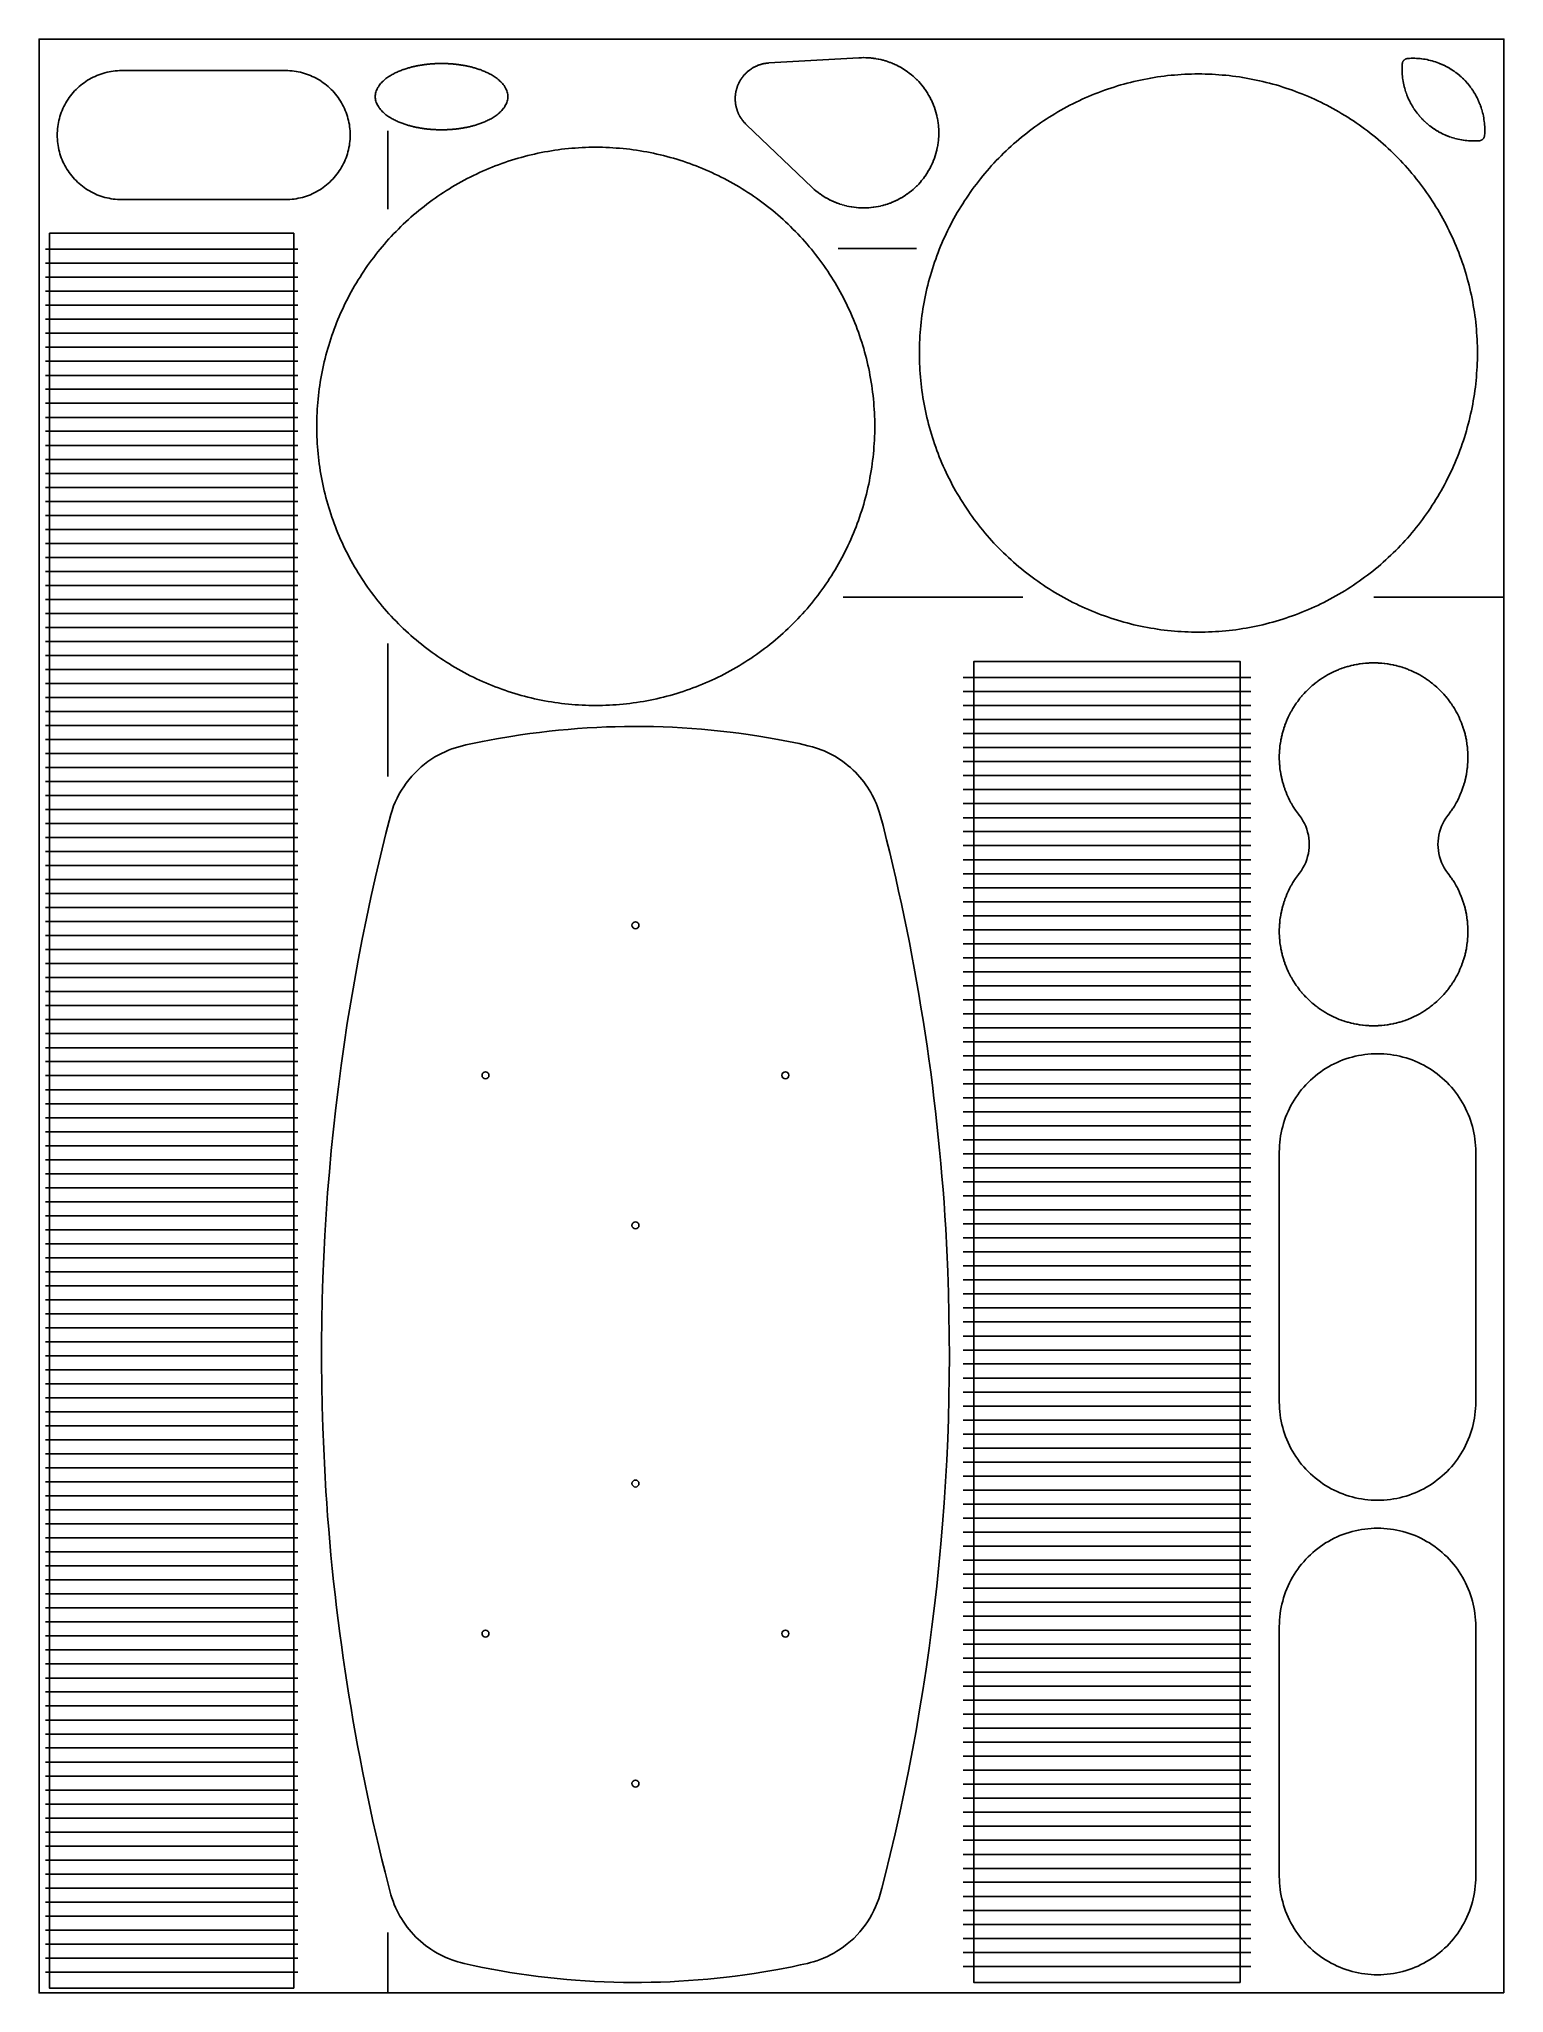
# Model space of a CAD drawing. Header units: millimetres. Extents: x 0 to 2100, y 0 to 2800.
import ezdxf

# ---------------------------------------------------------------- set-up
doc = ezdxf.new("R2010")
doc.units = ezdxf.units.MM
for name, color, linetype in [('DANISH_V91_Z4', 1, 'Continuous'), ('DELIK_D10x14', 6, 'Continuous'), ('HEDIYELIK_02', 30, 'Continuous'), ('HEDIYELIK_13', 30, 'Continuous'), ('HEDIYELIK_17', 30, 'Continuous'), ('HEDIYELIK_18', 30, 'Continuous'), ('HEDIYELIK_24', 30, 'Continuous'), ('KIRIM_Z1.5', 4, 'Continuous'), ('PLAKA', 8, 'Continuous'), ('TARAMA_OLUK_Z1.3', 3, 'Continuous'), ('TARAMA_PANEL', 5, 'Continuous'), ('V91_GONYE_DAIRE', 1, 'Continuous')]:
    doc.layers.add(name, color=color, linetype=linetype)

msp = doc.modelspace()

# ---------------------------------------------------------------- linework, layer by layer
at = {"layer": 'DANISH_V91_Z4'}
msp.add_lwpolyline([(609.3, 42.1), (604.2, 43.4), (600.1, 44.5), (595.9, 45.8), (591.8, 47.2), (587, 49.1), (583, 50.8), (579.1, 52.6), (574.4, 54.9), (570.6, 57), (566.1, 59.7), (561.8, 62.5), (558.2, 64.9), (554.7, 67.5), (550.6, 70.7), (546.6, 74.1), (543.4, 77), (540.3, 80), (536.7, 83.7), (533.2, 87.6), (530.5, 90.9), (527.8, 94.3), (524.7, 98.5), (521.8, 102.8), (519.5, 106.5), (517.3, 110.2), (514.8, 114.8), (512.8, 118.6), (511, 122.6), (509.3, 126.6), (507.4, 131.4), (505.7, 136.3), (504.4, 140.5), (501.8, 150.2), (496.1, 173), (491.6, 191.3), (487.2, 209.6), (482.9, 227.9), (478.7, 246.3), (474.7, 264.7), (470.8, 283.1), (467.4, 299.2), (463.7, 317.6), (460.1, 336.1), (456.6, 354.6), (453.2, 373.1), (449.9, 391.7), (447.2, 407.9), (444.1, 426.5), (441.2, 445.1), (438.7, 461.3), (436, 480), (433.4, 498.6), (431.2, 514.9), (428.8, 533.6), (426.5, 552.3), (424.3, 571), (422.3, 589.7), (420.3, 608.4), (418.5, 627.1), (416.8, 645.9), (415.2, 664.6), (413.7, 683.4), (412.4, 702.2), (411.3, 718.6), (409.5, 749.1), (408, 779.7), (406.8, 810.3), (405.9, 840.8), (405.3, 871.4), (405, 902), (405, 932.6), (405.4, 963.2), (406, 993.7), (406.9, 1024.3), (408.2, 1054.9), (409.7, 1085.4), (411.6, 1115.9), (413.7, 1146.5), (416.2, 1176.9), (418.9, 1207.4), (422, 1237.8), (425.4, 1268.2), (429.1, 1298.6), (433, 1328.9), (437.3, 1359.2), (441.9, 1389.5), (446.8, 1419.6), (452, 1449.8), (457.4, 1479.9), (463.2, 1509.9), (469.3, 1539.9), (475.7, 1569.8), (482.4, 1599.6), (489.3, 1629.4), (497.2, 1661.4), (501.8, 1679.7), (504.2, 1688.7), (506, 1694.5), (508.3, 1701), (510.6, 1706.6), (513.2, 1712.1), (516.4, 1718.3), (519.5, 1723.5), (522.7, 1728.6), (526.2, 1733.6), (529.9, 1738.4), (534.4, 1743.7), (539.1, 1748.7), (543.4, 1753), (548, 1757), (552.6, 1760.9), (557.5, 1764.6), (563.2, 1768.5), (567.6, 1771.2), (572.1, 1773.8), (576.7, 1776.2), (582.2, 1778.8), (587, 1780.9), (591.8, 1782.7), (596.8, 1784.4), (601.7, 1785.9), (606.8, 1787.2), (612, 1788.4), (623.8, 1791), (635.6, 1793.4), (655.9, 1797.2), (676.4, 1800.7), (690, 1802.8), (703.7, 1804.8), (717.4, 1806.5), (731.1, 1808.1), (744.8, 1809.6), (758.6, 1810.8), (772.1, 1811.9), (785.9, 1812.9), (799.7, 1813.6), (813.5, 1814.2), (825.7, 1814.6), (839.5, 1814.9), (853.4, 1815), (867.2, 1814.9), (880.7, 1814.7), (894.5, 1814.3), (908.3, 1813.7), (922.1, 1813), (935.9, 1812.1), (949.7, 1811), (963.4, 1809.7), (977.1, 1808.3), (990.9, 1806.8), (1003.1, 1805.2), (1016.7, 1803.3), (1031.9, 1801), (1045.5, 1798.7), (1059.1, 1796.3), (1074.3, 1793.4), (1089.6, 1790.3), (1102.3, 1787.4), (1109, 1785.7), (1113.2, 1784.4), (1117.3, 1783), (1121.4, 1781.5), (1125.4, 1779.9), (1129.3, 1778.1), (1133.2, 1776.2), (1137.1, 1774.2), (1141.6, 1771.7), (1145.3, 1769.4), (1148.9, 1767), (1152.5, 1764.6), (1156.6, 1761.4), (1160, 1758.7), (1163.3, 1755.9), (1167.1, 1752.4), (1170.2, 1749.4), (1173.2, 1746.2), (1176.7, 1742.4), (1179.5, 1739.1), (1182.2, 1735.7), (1185.3, 1731.5), (1187.7, 1727.9), (1190, 1724.2), (1192.3, 1720.5), (1194.4, 1716.7), (1196.4, 1712.9), (1198.2, 1709), (1200, 1705), (1201.6, 1701), (1203.1, 1696.9), (1204.5, 1692.8), (1206, 1687.8), (1209.9, 1672.9), (1215, 1652.4), (1219.5, 1634.1), (1223.8, 1615.8), (1228.1, 1597.5), (1232.2, 1579.1), (1236.2, 1560.7), (1240.1, 1542.3), (1243.9, 1523.9), (1247.6, 1505.4), (1251.2, 1486.9), (1254.6, 1468.4), (1258, 1449.9), (1261.2, 1431.4), (1264.3, 1412.8), (1267.3, 1394.2), (1270.2, 1375.6), (1273, 1357), (1275.6, 1338.4), (1278.2, 1319.7), (1280.6, 1301), (1282.9, 1282.4), (1285.1, 1263.7), (1287.2, 1245), (1289.1, 1226.2), (1291, 1207.5), (1292.7, 1188.8), (1294.4, 1170), (1295.9, 1151.3), (1297.3, 1132.5), (1298.5, 1113.7), (1299.7, 1094.9), (1301.3, 1064.4), (1302.7, 1033.8), (1303.7, 1003.3), (1304.4, 972.7), (1304.9, 942.1), (1305, 911.5), (1304.8, 883.3), (1304.3, 852.7), (1303.6, 822.1), (1302.6, 793.9), (1301.2, 763.4), (1299.6, 732.8), (1297.6, 702.3), (1295.3, 671.8), (1292.9, 643.7), (1290.1, 613.2), (1286.9, 582.8), (1283.7, 554.7), (1280, 524.4), (1276, 494.1), (1271.6, 463.8), (1267, 433.6), (1262.4, 405.7), (1257.2, 375.6), (1252.1, 347.8), (1246.3, 317.8), (1240.2, 287.8), (1233.8, 257.9), (1227.1, 228), (1220.1, 198.3), (1212.8, 168.6), (1208.1, 150.3), (1205.8, 141.3), (1203.7, 134.7), (1201.6, 129), (1199.3, 123.4), (1196.7, 117.9), (1194, 112.5), (1190.9, 107.2), (1187.7, 102.1), (1184.2, 97.1), (1180.6, 92.3), (1176.7, 87.6), (1172.6, 83.1), (1167.8, 78.2), (1163.3, 74.1), (1158.7, 70.2), (1153.2, 65.9), (1148.2, 62.5), (1143.8, 59.7), (1139.3, 57), (1134.8, 54.5), (1130.1, 52.2), (1124.6, 49.8), (1119.7, 47.8), (1114.8, 46.1), (1109.9, 44.5), (1105.7, 43.4), (1101.5, 42.3), (1091.2, 40.1), (1079.4, 37.6), (1059.3, 33.7), (1038.9, 30.1), (1025.3, 28), (1011.6, 25.9), (997.9, 24.1), (985.7, 22.6), (972, 21.1), (958.5, 19.8), (944.7, 18.6), (931, 17.6), (917.2, 16.7), (904.9, 16.1), (891.1, 15.6), (877.3, 15.2), (863.7, 15), (849.9, 15), (837.6, 15.1), (823.8, 15.4), (810, 15.9), (796.2, 16.5), (782.7, 17.3), (768.9, 18.3), (756.6, 19.3), (742.9, 20.6), (729.4, 22), (715.7, 23.6), (702, 25.4), (688.3, 27.4), (674.7, 29.5), (662.5, 31.6), (648.9, 34), (635.6, 36.6), (622.1, 39.4)], close=True, dxfattribs=at)
at = {"layer": 'DELIK_D10x14'}
for centre in [(855, 1530), (640, 1315), (1070, 1315), (855, 1100), (855, 730), (640, 515), (1070, 515), (855, 300)]:
    msp.add_circle(centre, 5, dxfattribs=at)
at = {"layer": 'HEDIYELIK_02'}
for points in [[(353.6, 2754.8), (356.6, 2754.8), (359.6, 2754.6), (362.7, 2754.4), (365.7, 2754), (368.6, 2753.6), (371.6, 2753), (374.6, 2752.4), (377.5, 2751.7), (380.4, 2750.8), (383.3, 2749.9), (386.1, 2748.9), (389, 2747.8), (391.7, 2746.6), (394.5, 2745.3), (397.2, 2743.9), (399.8, 2742.4), (402.4, 2740.9), (404.9, 2739.2), (407.4, 2737.5), (409.8, 2735.7), (412.2, 2733.8), (414.5, 2731.9), (416.8, 2729.8), (418.9, 2727.7), (421, 2725.6), (423.1, 2723.3), (425, 2721), (426.9, 2718.6), (428.7, 2716.2), (430.4, 2713.7), (432.1, 2711.2), (433.6, 2708.6), (435.1, 2706), (436.5, 2703.3), (437.8, 2700.5), (439, 2697.8), (440.1, 2694.9), (441.1, 2692.1), (442, 2689.2), (442.8, 2686.3), (443.6, 2683.4), (444.2, 2680.4), (444.8, 2677.5), (445.2, 2674.5), (445.6, 2671.5), (445.8, 2668.4), (445.9, 2665.4), (446, 2662.4), (445.9, 2659.4), (445.8, 2656.4), (445.6, 2653.3), (445.2, 2650.3), (444.8, 2647.3), (444.2, 2644.4), (443.6, 2641.4), (442.8, 2638.5), (442, 2635.6), (441.1, 2632.7), (440.1, 2629.9), (439, 2627), (437.8, 2624.3), (436.5, 2621.5), (435.1, 2618.8), (433.6, 2616.2), (432.1, 2613.6), (430.4, 2611.1), (428.7, 2608.6), (426.9, 2606.2), (425, 2603.8), (423.1, 2601.5), (421, 2599.2), (418.9, 2597.1), (416.8, 2595), (414.5, 2592.9), (412.2, 2591), (409.8, 2589.1), (407.4, 2587.3), (404.9, 2585.6), (402.4, 2583.9), (399.8, 2582.4), (397.2, 2580.9), (394.5, 2579.5), (391.7, 2578.2), (389, 2577), (386.1, 2575.9), (383.3, 2574.9), (380.4, 2574), (377.5, 2573.1), (374.6, 2572.4), (371.6, 2571.8), (368.6, 2571.2), (365.7, 2570.8), (362.7, 2570.4), (359.6, 2570.2), (356.6, 2570), (353.6, 2570), (118.4, 2570), (115.4, 2570), (112.4, 2570.2), (109.3, 2570.4), (106.3, 2570.8), (103.3, 2571.2), (100.4, 2571.8), (97.4, 2572.4), (94.5, 2573.1), (91.6, 2574), (88.7, 2574.9), (85.9, 2575.9), (83, 2577), (80.3, 2578.2), (77.5, 2579.5), (74.8, 2580.9), (72.2, 2582.4), (69.6, 2583.9), (67.1, 2585.6), (64.6, 2587.3), (62.1, 2589.1), (59.8, 2591), (57.5, 2592.9), (55.2, 2595), (53.1, 2597.1), (51, 2599.2), (48.9, 2601.5), (47, 2603.8), (45.1, 2606.2), (43.3, 2608.6), (41.6, 2611.1), (39.9, 2613.6), (38.4, 2616.2), (36.9, 2618.8), (35.5, 2621.5), (34.2, 2624.3), (33, 2627), (31.9, 2629.9), (30.9, 2632.7), (30, 2635.6), (29.1, 2638.5), (28.4, 2641.4), (27.8, 2644.4), (27.2, 2647.3), (26.8, 2650.3), (26.4, 2653.3), (26.2, 2656.4), (26, 2659.4), (26, 2662.4), (26, 2665.4), (26.2, 2668.4), (26.4, 2671.5), (26.8, 2674.5), (27.2, 2677.5), (27.8, 2680.4), (28.4, 2683.4), (29.1, 2686.3), (30, 2689.2), (30.9, 2692.1), (31.9, 2694.9), (33, 2697.8), (34.2, 2700.5), (35.5, 2703.3), (36.9, 2706), (38.4, 2708.6), (39.9, 2711.2), (41.6, 2713.7), (43.3, 2716.2), (45.1, 2718.6), (47, 2721), (48.9, 2723.3), (51, 2725.6), (53.1, 2727.7), (55.2, 2729.8), (57.5, 2731.9), (59.8, 2733.8), (62.1, 2735.7), (64.6, 2737.5), (67.1, 2739.2), (69.6, 2740.9), (72.2, 2742.4), (74.8, 2743.9), (77.5, 2745.3), (80.3, 2746.6), (83, 2747.8), (85.9, 2748.9), (88.7, 2749.9), (91.6, 2750.8), (94.5, 2751.7), (97.4, 2752.4), (100.4, 2753), (103.3, 2753.6), (106.3, 2754), (109.3, 2754.4), (112.4, 2754.6), (115.4, 2754.8), (118.4, 2754.8)], [(1778, 1205.2), (1778.1, 1209.8), (1778.3, 1214.4), (1778.7, 1219), (1779.2, 1223.6), (1779.9, 1228.1), (1780.7, 1232.7), (1781.7, 1237.2), (1782.8, 1241.6), (1784.1, 1246.1), (1785.5, 1250.5), (1787, 1254.8), (1788.7, 1259.1), (1790.6, 1263.3), (1792.5, 1267.5), (1794.6, 1271.6), (1796.9, 1275.6), (1799.2, 1279.6), (1801.7, 1283.4), (1804.4, 1287.2), (1807.1, 1290.9), (1810, 1294.5), (1812.9, 1298), (1816, 1301.4), (1819.2, 1304.8), (1822.6, 1308), (1826, 1311.1), (1829.5, 1314), (1833.1, 1316.9), (1836.8, 1319.6), (1840.6, 1322.3), (1844.4, 1324.8), (1848.4, 1327.1), (1852.4, 1329.4), (1856.5, 1331.5), (1860.7, 1333.4), (1864.9, 1335.3), (1869.2, 1337), (1873.5, 1338.5), (1877.9, 1339.9), (1882.4, 1341.2), (1886.8, 1342.3), (1891.3, 1343.3), (1895.9, 1344.1), (1900.4, 1344.8), (1905, 1345.3), (1909.6, 1345.7), (1914.2, 1345.9), (1918.8, 1346), (1923.4, 1345.9), (1928, 1345.7), (1932.6, 1345.3), (1937.2, 1344.8), (1941.7, 1344.1), (1946.3, 1343.3), (1950.8, 1342.3), (1955.2, 1341.2), (1959.7, 1339.9), (1964.1, 1338.5), (1968.4, 1337), (1972.7, 1335.3), (1976.9, 1333.4), (1981.1, 1331.5), (1985.2, 1329.4), (1989.2, 1327.1), (1993.2, 1324.8), (1997, 1322.3), (2000.8, 1319.6), (2004.5, 1316.9), (2008.1, 1314), (2011.6, 1311.1), (2015, 1308), (2018.4, 1304.8), (2021.6, 1301.4), (2024.7, 1298), (2027.6, 1294.5), (2030.5, 1290.9), (2033.2, 1287.2), (2035.9, 1283.4), (2038.4, 1279.6), (2040.7, 1275.6), (2043, 1271.6), (2045.1, 1267.5), (2047, 1263.3), (2048.9, 1259.1), (2050.6, 1254.8), (2052.1, 1250.5), (2053.5, 1246.1), (2054.8, 1241.6), (2055.9, 1237.2), (2056.9, 1232.7), (2057.7, 1228.1), (2058.4, 1223.6), (2058.9, 1219), (2059.3, 1214.4), (2059.5, 1209.8), (2059.6, 1205.2), (2059.6, 846.8), (2059.5, 842.2), (2059.3, 837.6), (2058.9, 833), (2058.4, 828.4), (2057.7, 823.9), (2056.9, 819.3), (2055.9, 814.8), (2054.8, 810.4), (2053.5, 805.9), (2052.1, 801.5), (2050.6, 797.2), (2048.9, 792.9), (2047, 788.7), (2045.1, 784.5), (2043, 780.4), (2040.7, 776.4), (2038.4, 772.4), (2035.9, 768.6), (2033.2, 764.8), (2030.5, 761.1), (2027.6, 757.5), (2024.7, 754), (2021.6, 750.5), (2018.4, 747.2), (2015, 744), (2011.6, 740.9), (2008.1, 738), (2004.5, 735.1), (2000.8, 732.3), (1997, 729.7), (1993.2, 727.2), (1989.2, 724.9), (1985.2, 722.6), (1981.1, 720.5), (1976.9, 718.5), (1972.7, 716.7), (1968.4, 715), (1964.1, 713.5), (1959.7, 712.1), (1955.2, 710.8), (1950.8, 709.7), (1946.3, 708.7), (1941.7, 707.9), (1937.2, 707.2), (1932.6, 706.7), (1928, 706.3), (1923.4, 706.1), (1918.8, 706), (1914.2, 706.1), (1909.6, 706.3), (1905, 706.7), (1900.4, 707.2), (1895.9, 707.9), (1891.3, 708.7), (1886.8, 709.7), (1882.4, 710.8), (1877.9, 712.1), (1873.5, 713.5), (1869.2, 715), (1864.9, 716.7), (1860.7, 718.5), (1856.5, 720.5), (1852.4, 722.6), (1848.4, 724.9), (1844.4, 727.2), (1840.6, 729.7), (1836.8, 732.3), (1833.1, 735.1), (1829.5, 738), (1826, 740.9), (1822.6, 744), (1819.2, 747.2), (1816, 750.5), (1812.9, 754), (1810, 757.5), (1807.1, 761.1), (1804.4, 764.8), (1801.7, 768.6), (1799.2, 772.4), (1796.9, 776.4), (1794.6, 780.4), (1792.5, 784.5), (1790.6, 788.7), (1788.7, 792.9), (1787, 797.2), (1785.5, 801.5), (1784.1, 805.9), (1782.8, 810.4), (1781.7, 814.8), (1780.7, 819.3), (1779.9, 823.9), (1779.2, 828.4), (1778.7, 833), (1778.3, 837.6), (1778.1, 842.2), (1778, 846.8)], [(1778, 525.2), (1778.1, 529.8), (1778.3, 534.4), (1778.7, 539), (1779.2, 543.6), (1779.9, 548.1), (1780.7, 552.7), (1781.7, 557.2), (1782.8, 561.6), (1784.1, 566.1), (1785.5, 570.5), (1787, 574.8), (1788.7, 579.1), (1790.6, 583.3), (1792.5, 587.5), (1794.6, 591.6), (1796.9, 595.6), (1799.2, 599.6), (1801.7, 603.4), (1804.4, 607.2), (1807.1, 610.9), (1810, 614.5), (1812.9, 618), (1816, 621.4), (1819.2, 624.8), (1822.6, 628), (1826, 631.1), (1829.5, 634), (1833.1, 636.9), (1836.8, 639.6), (1840.6, 642.3), (1844.4, 644.8), (1848.4, 647.1), (1852.4, 649.4), (1856.5, 651.5), (1860.7, 653.4), (1864.9, 655.3), (1869.2, 657), (1873.5, 658.5), (1877.9, 659.9), (1882.4, 661.2), (1886.8, 662.3), (1891.3, 663.3), (1895.9, 664.1), (1900.4, 664.8), (1905, 665.3), (1909.6, 665.7), (1914.2, 665.9), (1918.8, 666), (1923.4, 665.9), (1928, 665.7), (1932.6, 665.3), (1937.2, 664.8), (1941.7, 664.1), (1946.3, 663.3), (1950.8, 662.3), (1955.2, 661.2), (1959.7, 659.9), (1964.1, 658.5), (1968.4, 657), (1972.7, 655.3), (1976.9, 653.4), (1981.1, 651.5), (1985.2, 649.4), (1989.2, 647.1), (1993.2, 644.8), (1997, 642.3), (2000.8, 639.6), (2004.5, 636.9), (2008.1, 634), (2011.6, 631.1), (2015, 628), (2018.4, 624.8), (2021.6, 621.4), (2024.7, 618), (2027.6, 614.5), (2030.5, 610.9), (2033.2, 607.2), (2035.9, 603.4), (2038.4, 599.6), (2040.7, 595.6), (2043, 591.6), (2045.1, 587.5), (2047, 583.3), (2048.9, 579.1), (2050.6, 574.8), (2052.1, 570.5), (2053.5, 566.1), (2054.8, 561.6), (2055.9, 557.2), (2056.9, 552.7), (2057.7, 548.1), (2058.4, 543.6), (2058.9, 539), (2059.3, 534.4), (2059.5, 529.8), (2059.6, 525.2), (2059.6, 166.8), (2059.5, 162.2), (2059.3, 157.6), (2058.9, 153), (2058.4, 148.4), (2057.7, 143.9), (2056.9, 139.3), (2055.9, 134.8), (2054.8, 130.4), (2053.5, 125.9), (2052.1, 121.5), (2050.6, 117.2), (2048.9, 112.9), (2047, 108.7), (2045.1, 104.5), (2043, 100.4), (2040.7, 96.4), (2038.4, 92.4), (2035.9, 88.6), (2033.2, 84.8), (2030.5, 81.1), (2027.6, 77.5), (2024.7, 74), (2021.6, 70.5), (2018.4, 67.2), (2015, 64), (2011.6, 60.9), (2008.1, 58), (2004.5, 55.1), (2000.8, 52.3), (1997, 49.7), (1993.2, 47.2), (1989.2, 44.9), (1985.2, 42.6), (1981.1, 40.5), (1976.9, 38.5), (1972.7, 36.7), (1968.4, 35), (1964.1, 33.5), (1959.7, 32.1), (1955.2, 30.8), (1950.8, 29.7), (1946.3, 28.7), (1941.7, 27.9), (1937.2, 27.2), (1932.6, 26.7), (1928, 26.3), (1923.4, 26.1), (1918.8, 26), (1914.2, 26.1), (1909.6, 26.3), (1905, 26.7), (1900.4, 27.2), (1895.9, 27.9), (1891.3, 28.7), (1886.8, 29.7), (1882.4, 30.8), (1877.9, 32.1), (1873.5, 33.5), (1869.2, 35), (1864.9, 36.7), (1860.7, 38.5), (1856.5, 40.5), (1852.4, 42.6), (1848.4, 44.9), (1844.4, 47.2), (1840.6, 49.7), (1836.8, 52.3), (1833.1, 55.1), (1829.5, 58), (1826, 60.9), (1822.6, 64), (1819.2, 67.2), (1816, 70.5), (1812.9, 74), (1810, 77.5), (1807.1, 81.1), (1804.4, 84.8), (1801.7, 88.6), (1799.2, 92.4), (1796.9, 96.4), (1794.6, 100.4), (1792.5, 104.5), (1790.6, 108.7), (1788.7, 112.9), (1787, 117.2), (1785.5, 121.5), (1784.1, 125.9), (1782.8, 130.4), (1781.7, 134.8), (1780.7, 139.3), (1779.9, 143.9), (1779.2, 148.4), (1778.7, 153), (1778.3, 157.6), (1778.1, 162.2), (1778, 166.8)]]:
    msp.add_lwpolyline(points, close=True, dxfattribs=at)
at = {"layer": 'HEDIYELIK_13'}
msp.add_lwpolyline([(1209.8, 2769.8), (1210.4, 2769.6), (1213.1, 2768.8), (1213.7, 2768.7), (1216.5, 2767.8), (1217.1, 2767.6), (1219.8, 2766.6), (1220.4, 2766.4), (1223.1, 2765.3), (1223.7, 2765.1), (1226.3, 2763.9), (1226.9, 2763.7), (1229.5, 2762.4), (1230.1, 2762.1), (1232.7, 2760.8), (1233.2, 2760.5), (1235.8, 2759.1), (1236.3, 2758.8), (1238.8, 2757.3), (1239.3, 2757), (1241.8, 2755.4), (1242.3, 2755.1), (1244.7, 2753.4), (1245.2, 2753), (1247.5, 2751.3), (1248, 2750.9), (1250.3, 2749.1), (1250.7, 2748.7), (1253, 2746.9), (1253.4, 2746.4), (1255.6, 2744.5), (1256, 2744.1), (1258.1, 2742.1), (1258.6, 2741.6), (1260.6, 2739.5), (1261, 2739.1), (1262.9, 2736.9), (1263.4, 2736.5), (1265.2, 2734.3), (1265.6, 2733.8), (1267.4, 2731.5), (1267.8, 2731), (1269.5, 2728.7), (1269.9, 2728.2), (1271.6, 2725.8), (1271.9, 2725.3), (1273.5, 2722.8), (1273.8, 2722.3), (1275.3, 2719.8), (1275.6, 2719.3), (1277, 2716.7), (1277.3, 2716.2), (1278.6, 2713.6), (1278.9, 2713), (1280.1, 2710.4), (1280.4, 2709.8), (1281.6, 2707.2), (1281.8, 2706.6), (1282.9, 2703.9), (1283.1, 2703.3), (1284.1, 2700.6), (1284.3, 2700), (1285.1, 2697.3), (1285.3, 2696.7), (1286.1, 2693.9), (1286.3, 2693.3), (1287, 2690.5), (1287.1, 2689.8), (1287.7, 2687), (1287.9, 2686.4), (1288.4, 2683.5), (1288.5, 2682.9), (1288.9, 2680.1), (1289, 2679.4), (1289.3, 2676.6), (1289.4, 2675.9), (1289.6, 2673), (1289.7, 2672.4), (1289.8, 2669.5), (1289.8, 2668.9), (1289.9, 2666), (1289.9, 2665.4), (1289.8, 2662.5), (1289.8, 2661.9), (1289.7, 2659), (1289.6, 2658.3), (1289.4, 2655.4), (1289.3, 2654.8), (1289, 2651.9), (1288.9, 2651.3), (1288.5, 2648.5), (1288.4, 2647.8), (1287.9, 2645), (1287.7, 2644.4), (1287.1, 2641.5), (1287, 2640.9), (1286.3, 2638.1), (1286.1, 2637.5), (1285.3, 2634.7), (1285.1, 2634.1), (1284.3, 2631.4), (1284.1, 2630.8), (1283.1, 2628.1), (1282.9, 2627.5), (1281.8, 2624.8), (1281.6, 2624.2), (1280.4, 2621.5), (1280.1, 2621), (1278.9, 2618.3), (1278.6, 2617.8), (1277.3, 2615.2), (1277, 2614.6), (1275.6, 2612.1), (1275.3, 2611.6), (1273.8, 2609.1), (1273.5, 2608.6), (1271.9, 2606.1), (1271.6, 2605.6), (1269.9, 2603.2), (1269.5, 2602.7), (1267.8, 2600.4), (1267.4, 2599.9), (1265.6, 2597.6), (1265.2, 2597.1), (1263.4, 2594.9), (1262.9, 2594.4), (1261, 2592.3), (1260.6, 2591.8), (1258.6, 2589.8), (1258.1, 2589.3), (1256, 2587.3), (1255.6, 2586.9), (1253.4, 2584.9), (1253, 2584.5), (1250.7, 2582.6), (1250.3, 2582.2), (1248, 2580.4), (1247.5, 2580.1), (1245.2, 2578.3), (1244.7, 2578), (1242.3, 2576.3), (1241.8, 2576), (1239.3, 2574.4), (1238.8, 2574.1), (1236.3, 2572.6), (1235.8, 2572.3), (1233.2, 2570.9), (1232.7, 2570.6), (1230.1, 2569.2), (1229.5, 2569), (1226.9, 2567.7), (1226.3, 2567.5), (1223.7, 2566.3), (1223.1, 2566.1), (1220.4, 2565), (1219.8, 2564.8), (1217.1, 2563.8), (1216.5, 2563.6), (1213.7, 2562.7), (1213.1, 2562.5), (1210.4, 2561.8), (1209.8, 2561.6), (1206.9, 2560.9), (1206.3, 2560.7), (1203.5, 2560.1), (1202.9, 2560), (1200, 2559.5), (1199.4, 2559.4), (1196.6, 2559), (1195.9, 2558.9), (1193.1, 2558.5), (1192.4, 2558.5), (1189.5, 2558.3), (1188.9, 2558.2), (1186, 2558.1), (1185.4, 2558), (1182.5, 2558), (1181.9, 2558), (1179, 2558), (1178.3, 2558.1), (1175.5, 2558.2), (1174.8, 2558.3), (1171.9, 2558.5), (1171.3, 2558.5), (1168.4, 2558.9), (1167.8, 2559), (1165, 2559.4), (1164.3, 2559.5), (1161.5, 2560), (1160.9, 2560.1), (1158, 2560.7), (1157.4, 2560.9), (1154.6, 2561.6), (1154, 2561.8), (1151.2, 2562.5), (1150.6, 2562.7), (1147.9, 2563.6), (1147.3, 2563.8), (1144.5, 2564.8), (1144, 2565), (1141.3, 2566.1), (1140.7, 2566.3), (1138, 2567.5), (1137.5, 2567.7), (1134.8, 2569), (1134.3, 2569.2), (1131.7, 2570.6), (1131.1, 2570.9), (1128.6, 2572.3), (1128.1, 2572.6), (1125.6, 2574.1), (1125.1, 2574.4), (1122.6, 2576), (1122.1, 2576.3), (1119.7, 2578), (1119.2, 2578.3), (1116.9, 2580.1), (1116.4, 2580.4), (1114.1, 2582.2), (1113.6, 2582.6), (1111.4, 2584.5), (1110.9, 2584.9), (1108.7, 2586.9), (1108.4, 2587.3), (1014.3, 2677.1), (1014.2, 2677.2), (1013.2, 2678.1), (1012.8, 2678.5), (1012.1, 2679.3), (1011.6, 2679.8), (1010.9, 2680.5), (1010.5, 2681), (1009.8, 2681.8), (1009.4, 2682.3), (1008.8, 2683.1), (1008.4, 2683.6), (1007.8, 2684.5), (1007.4, 2685), (1006.8, 2685.8), (1006.5, 2686.3), (1005.9, 2687.2), (1005.6, 2687.8), (1005, 2688.7), (1004.7, 2689.2), (1004.2, 2690.1), (1003.9, 2690.7), (1003.4, 2691.6), (1003.1, 2692.2), (1002.7, 2693.1), (1002.4, 2693.7), (1002, 2694.7), (1001.8, 2695.2), (1001.4, 2696.2), (1001.2, 2696.8), (1000.8, 2697.8), (1000.6, 2698.4), (1000.3, 2699.4), (1000.1, 2700), (999.8, 2701), (999.7, 2701.6), (999.4, 2702.6), (999.3, 2703.2), (999, 2704.3), (998.9, 2704.9), (998.7, 2705.9), (998.6, 2706.5), (998.5, 2707.6), (998.4, 2708.2), (998.3, 2709.2), (998.2, 2709.9), (998.1, 2710.9), (998.1, 2711.5), (998, 2712.6), (998, 2713.2), (998, 2714.3), (998, 2714.9), (998, 2715.9), (998, 2716.6), (998.1, 2717.6), (998.1, 2718.2), (998.2, 2719.3), (998.3, 2719.9), (998.4, 2721), (998.5, 2721.6), (998.6, 2722.6), (998.7, 2723.2), (998.9, 2724.3), (999, 2724.9), (999.3, 2725.9), (999.4, 2726.5), (999.7, 2727.5), (999.8, 2728.2), (1000.1, 2729.2), (1000.3, 2729.8), (1000.6, 2730.8), (1000.8, 2731.4), (1001.2, 2732.3), (1001.4, 2732.9), (1001.8, 2733.9), (1002, 2734.5), (1002.4, 2735.5), (1002.7, 2736), (1003.1, 2737), (1003.4, 2737.5), (1003.9, 2738.5), (1004.2, 2739), (1004.7, 2739.9), (1005, 2740.5), (1005.6, 2741.4), (1005.9, 2741.9), (1006.5, 2742.8), (1006.8, 2743.3), (1007.4, 2744.2), (1007.8, 2744.7), (1008.4, 2745.5), (1008.8, 2746), (1009.4, 2746.9), (1009.8, 2747.4), (1010.5, 2748.2), (1010.9, 2748.6), (1011.6, 2749.4), (1012.1, 2749.9), (1012.8, 2750.6), (1013.2, 2751.1), (1014, 2751.8), (1014.5, 2752.2), (1015.2, 2752.9), (1015.7, 2753.3), (1016.5, 2754), (1017, 2754.4), (1017.8, 2755.1), (1018.3, 2755.4), (1019.2, 2756.1), (1019.7, 2756.4), (1020.5, 2757), (1021.1, 2757.4), (1021.9, 2758), (1022.5, 2758.3), (1023.4, 2758.8), (1023.9, 2759.1), (1024.8, 2759.7), (1025.4, 2759.9), (1026.3, 2760.4), (1026.9, 2760.7), (1027.8, 2761.2), (1028.4, 2761.4), (1029.4, 2761.8), (1029.9, 2762.1), (1030.9, 2762.5), (1031.5, 2762.7), (1032.5, 2763), (1033.1, 2763.2), (1034.1, 2763.6), (1034.7, 2763.7), (1035.7, 2764), (1036.3, 2764.2), (1037.3, 2764.4), (1037.9, 2764.6), (1039, 2764.8), (1039.6, 2764.9), (1040.6, 2765.1), (1041.2, 2765.2), (1042.3, 2765.4), (1042.9, 2765.5), (1043.9, 2765.6), (1044.6, 2765.6), (1045.7, 2765.7), (1046.2, 2765.8), (1175.1, 2773.2), (1175.2, 2773.2), (1178.3, 2773.3), (1179, 2773.3), (1181.9, 2773.4), (1182.5, 2773.4), (1185.4, 2773.3), (1186, 2773.3), (1188.9, 2773.2), (1189.5, 2773.1), (1192.4, 2772.9), (1193.1, 2772.8), (1195.9, 2772.5), (1196.6, 2772.4), (1199.4, 2772), (1200, 2771.9), (1202.9, 2771.4), (1203.5, 2771.3), (1206.3, 2770.6), (1206.9, 2770.5)], close=True, dxfattribs=at)
at = {"layer": 'HEDIYELIK_17'}
msp.add_lwpolyline([(2019.4, 1687.2), (2016.8, 1683.6), (2014.5, 1679.8), (2012.4, 1675.9), (2010.6, 1671.9), (2009, 1667.7), (2007.7, 1663.5), (2006.7, 1659.2), (2006, 1654.8), (2005.6, 1650.4), (2005.4, 1646), (2005.6, 1641.6), (2006, 1637.2), (2006.7, 1632.8), (2007.7, 1628.5), (2009, 1624.3), (2010.6, 1620.1), (2012.4, 1616.1), (2014.5, 1612.2), (2016.8, 1608.4), (2019.4, 1604.8), (2021.4, 1602.2), (2022.1, 1601.3), (2024, 1598.6), (2024.7, 1597.7), (2026.5, 1594.9), (2027.1, 1594), (2028.9, 1591.2), (2029.4, 1590.2), (2031.1, 1587.3), (2031.6, 1586.4), (2033.2, 1583.5), (2033.7, 1582.5), (2035.2, 1579.5), (2035.6, 1578.5), (2037, 1575.5), (2037.4, 1574.5), (2038.7, 1571.4), (2039.1, 1570.4), (2040.3, 1567.3), (2040.7, 1566.2), (2041.7, 1563.1), (2042.1, 1562), (2043, 1558.8), (2043.3, 1557.8), (2044.2, 1554.6), (2044.5, 1553.5), (2045.2, 1550.3), (2045.5, 1549.2), (2046.1, 1545.9), (2046.3, 1544.8), (2046.8, 1541.6), (2047, 1540.5), (2047.4, 1537.2), (2047.6, 1536.1), (2047.9, 1532.8), (2048, 1531.7), (2048.2, 1528.4), (2048.2, 1527.3), (2048.4, 1524), (2048.4, 1522.8), (2048.4, 1519.5), (2048.4, 1518.4), (2048.2, 1515.1), (2048.2, 1514), (2048, 1510.7), (2047.9, 1509.6), (2047.6, 1506.3), (2047.4, 1505.2), (2047, 1501.9), (2046.8, 1500.8), (2046.3, 1497.5), (2046.1, 1496.4), (2045.5, 1493.2), (2045.2, 1492.1), (2044.5, 1488.9), (2044.2, 1487.8), (2043.3, 1484.6), (2043, 1483.5), (2042.1, 1480.4), (2041.7, 1479.3), (2040.7, 1476.2), (2040.3, 1475.1), (2039.1, 1472), (2038.7, 1471), (2037.4, 1467.9), (2037, 1466.9), (2035.6, 1463.9), (2035.2, 1462.9), (2033.7, 1459.9), (2033.2, 1458.9), (2031.6, 1456), (2031.1, 1455), (2029.4, 1452.2), (2028.9, 1451.2), (2027.1, 1448.4), (2026.5, 1447.5), (2024.7, 1444.7), (2024, 1443.8), (2022.1, 1441.1), (2021.4, 1440.2), (2019.4, 1437.6), (2018.7, 1436.7), (2016.6, 1434.1), (2015.9, 1433.3), (2013.7, 1430.8), (2013, 1430), (2010.7, 1427.6), (2010, 1426.8), (2007.6, 1424.4), (2006.8, 1423.7), (2004.4, 1421.4), (2003.6, 1420.6), (2001.1, 1418.5), (2000.2, 1417.7), (1997.7, 1415.6), (1996.8, 1414.9), (1994.2, 1412.9), (1993.3, 1412.3), (1990.6, 1410.3), (1989.7, 1409.7), (1986.9, 1407.9), (1986, 1407.3), (1983.2, 1405.5), (1982.2, 1404.9), (1979.3, 1403.3), (1978.4, 1402.7), (1975.5, 1401.2), (1974.5, 1400.7), (1971.5, 1399.2), (1970.5, 1398.7), (1967.5, 1397.4), (1966.5, 1396.9), (1963.4, 1395.7), (1962.4, 1395.2), (1959.3, 1394.1), (1958.2, 1393.7), (1955.1, 1392.6), (1954, 1392.3), (1950.8, 1391.3), (1949.8, 1391), (1946.6, 1390.2), (1945.5, 1389.9), (1942.3, 1389.2), (1941.2, 1388.9), (1937.9, 1388.3), (1936.8, 1388.1), (1933.6, 1387.5), (1932.5, 1387.4), (1929.2, 1386.9), (1928.1, 1386.8), (1924.8, 1386.5), (1923.7, 1386.4), (1920.4, 1386.2), (1919.3, 1386.1), (1916, 1386), (1914.8, 1386), (1911.5, 1386), (1910.4, 1386), (1907.1, 1386.1), (1906, 1386.2), (1902.7, 1386.4), (1901.6, 1386.5), (1898.3, 1386.8), (1897.2, 1386.9), (1893.9, 1387.4), (1892.8, 1387.5), (1889.5, 1388.1), (1888.4, 1388.3), (1885.2, 1388.9), (1884.1, 1389.2), (1880.9, 1389.9), (1879.8, 1390.2), (1876.6, 1391), (1875.5, 1391.3), (1872.4, 1392.3), (1871.3, 1392.6), (1868.2, 1393.7), (1867.1, 1394.1), (1864, 1395.2), (1863, 1395.7), (1859.9, 1396.9), (1858.9, 1397.4), (1855.9, 1398.7), (1854.9, 1399.2), (1851.9, 1400.7), (1850.9, 1401.2), (1848, 1402.7), (1847, 1403.3), (1844.2, 1404.9), (1843.2, 1405.5), (1840.4, 1407.3), (1839.5, 1407.9), (1836.7, 1409.7), (1835.8, 1410.3), (1833.1, 1412.3), (1832.2, 1412.9), (1829.6, 1414.9), (1828.7, 1415.6), (1826.1, 1417.7), (1825.3, 1418.5), (1822.8, 1420.6), (1822, 1421.4), (1819.6, 1423.7), (1818.8, 1424.4), (1816.4, 1426.8), (1815.7, 1427.6), (1813.4, 1430), (1812.6, 1430.8), (1810.5, 1433.3), (1809.7, 1434.1), (1807.6, 1436.7), (1806.9, 1437.6), (1804.9, 1440.2), (1804.3, 1441.1), (1802.3, 1443.8), (1801.7, 1444.7), (1799.9, 1447.5), (1799.3, 1448.4), (1797.5, 1451.2), (1796.9, 1452.2), (1795.3, 1455), (1794.7, 1456), (1793.2, 1458.9), (1792.7, 1459.9), (1791.2, 1462.9), (1790.7, 1463.9), (1789.4, 1466.9), (1788.9, 1467.9), (1787.7, 1471), (1787.2, 1472), (1786.1, 1475.1), (1785.7, 1476.2), (1784.6, 1479.3), (1784.3, 1480.4), (1783.3, 1483.5), (1783, 1484.6), (1782.2, 1487.8), (1781.9, 1488.9), (1781.2, 1492.1), (1780.9, 1493.2), (1780.3, 1496.4), (1780.1, 1497.5), (1779.5, 1500.8), (1779.4, 1501.9), (1778.9, 1505.2), (1778.8, 1506.3), (1778.5, 1509.6), (1778.4, 1510.7), (1778.2, 1514), (1778.1, 1515.1), (1778, 1518.4), (1778, 1519.5), (1778, 1522.8), (1778, 1524), (1778.1, 1527.3), (1778.2, 1528.4), (1778.4, 1531.7), (1778.5, 1532.8), (1778.8, 1536.1), (1778.9, 1537.2), (1779.4, 1540.5), (1779.5, 1541.6), (1780.1, 1544.8), (1780.3, 1545.9), (1780.9, 1549.2), (1781.2, 1550.3), (1781.9, 1553.5), (1782.2, 1554.6), (1783, 1557.8), (1783.3, 1558.8), (1784.3, 1562), (1784.6, 1563.1), (1785.7, 1566.2), (1786.1, 1567.3), (1787.2, 1570.4), (1787.7, 1571.4), (1788.9, 1574.5), (1789.4, 1575.5), (1790.7, 1578.5), (1791.2, 1579.5), (1792.7, 1582.5), (1793.2, 1583.5), (1794.7, 1586.4), (1795.3, 1587.3), (1796.9, 1590.2), (1797.5, 1591.2), (1799.3, 1594), (1799.9, 1594.9), (1801.7, 1597.7), (1802.3, 1598.6), (1804.3, 1601.3), (1804.9, 1602.2), (1807, 1604.8), (1809.6, 1608.4), (1811.9, 1612.2), (1814, 1616.1), (1815.8, 1620.1), (1817.4, 1624.3), (1818.6, 1628.5), (1819.7, 1632.8), (1820.4, 1637.2), (1820.8, 1641.6), (1821, 1646), (1820.8, 1650.4), (1820.4, 1654.8), (1819.7, 1659.2), (1818.6, 1663.5), (1817.4, 1667.7), (1815.8, 1671.9), (1814, 1675.9), (1811.9, 1679.8), (1809.6, 1683.6), (1807, 1687.2), (1804.9, 1689.8), (1804.3, 1690.7), (1802.3, 1693.4), (1801.7, 1694.3), (1799.9, 1697.1), (1799.3, 1698), (1797.5, 1700.8), (1796.9, 1701.8), (1795.3, 1704.7), (1794.7, 1705.6), (1793.2, 1708.5), (1792.7, 1709.5), (1791.2, 1712.5), (1790.7, 1713.5), (1789.4, 1716.5), (1788.9, 1717.5), (1787.7, 1720.6), (1787.2, 1721.6), (1786.1, 1724.7), (1785.7, 1725.8), (1784.6, 1728.9), (1784.3, 1730), (1783.3, 1733.2), (1783, 1734.2), (1782.2, 1737.4), (1781.9, 1738.5), (1781.2, 1741.7), (1780.9, 1742.8), (1780.3, 1746.1), (1780.1, 1747.2), (1779.5, 1750.4), (1779.4, 1751.5), (1778.9, 1754.8), (1778.8, 1755.9), (1778.5, 1759.2), (1778.4, 1760.3), (1778.2, 1763.6), (1778.1, 1764.7), (1778, 1768), (1778, 1769.2), (1778, 1772.5), (1778, 1773.6), (1778.1, 1776.9), (1778.2, 1778), (1778.4, 1781.3), (1778.5, 1782.4), (1778.8, 1785.7), (1778.9, 1786.8), (1779.4, 1790.1), (1779.5, 1791.2), (1780.1, 1794.5), (1780.3, 1795.6), (1780.9, 1798.8), (1781.2, 1799.9), (1781.9, 1803.1), (1782.2, 1804.2), (1783, 1807.4), (1783.3, 1808.5), (1784.3, 1811.6), (1784.6, 1812.7), (1785.7, 1815.8), (1786.1, 1816.9), (1787.2, 1820), (1787.7, 1821), (1788.9, 1824.1), (1789.4, 1825.1), (1790.7, 1828.1), (1791.2, 1829.1), (1792.7, 1832.1), (1793.2, 1833.1), (1794.7, 1836), (1795.3, 1837), (1796.9, 1839.8), (1797.5, 1840.8), (1799.3, 1843.6), (1799.9, 1844.5), (1801.7, 1847.3), (1802.3, 1848.2), (1804.3, 1850.9), (1804.9, 1851.8), (1806.9, 1854.4), (1807.6, 1855.3), (1809.7, 1857.9), (1810.5, 1858.7), (1812.6, 1861.2), (1813.4, 1862), (1815.7, 1864.4), (1816.4, 1865.2), (1818.8, 1867.6), (1819.6, 1868.3), (1822, 1870.6), (1822.8, 1871.4), (1825.3, 1873.5), (1826.1, 1874.3), (1828.7, 1876.4), (1829.6, 1877.1), (1832.2, 1879.1), (1833.1, 1879.7), (1835.8, 1881.7), (1836.7, 1882.3), (1839.5, 1884.1), (1840.4, 1884.7), (1843.2, 1886.5), (1844.2, 1887.1), (1847, 1888.7), (1848, 1889.3), (1850.9, 1890.8), (1851.9, 1891.3), (1854.9, 1892.8), (1855.9, 1893.3), (1858.9, 1894.6), (1859.9, 1895.1), (1863, 1896.3), (1864, 1896.8), (1867.1, 1897.9), (1868.2, 1898.3), (1871.3, 1899.4), (1872.4, 1899.7), (1875.5, 1900.7), (1876.6, 1901), (1879.8, 1901.8), (1880.9, 1902.1), (1884.1, 1902.8), (1885.2, 1903.1), (1888.4, 1903.7), (1889.5, 1903.9), (1892.8, 1904.5), (1893.9, 1904.6), (1897.2, 1905.1), (1898.3, 1905.2), (1901.6, 1905.5), (1902.7, 1905.6), (1906, 1905.8), (1907.1, 1905.9), (1910.4, 1906), (1911.5, 1906), (1914.8, 1906), (1916, 1906), (1919.3, 1905.9), (1920.4, 1905.8), (1923.7, 1905.6), (1924.8, 1905.5), (1928.1, 1905.2), (1929.2, 1905.1), (1932.5, 1904.6), (1933.6, 1904.5), (1936.8, 1903.9), (1937.9, 1903.7), (1941.2, 1903.1), (1942.3, 1902.8), (1945.5, 1902.1), (1946.6, 1901.8), (1949.8, 1901), (1950.8, 1900.7), (1954, 1899.7), (1955.1, 1899.4), (1958.2, 1898.3), (1959.3, 1897.9), (1962.4, 1896.8), (1963.4, 1896.3), (1966.5, 1895.1), (1967.5, 1894.6), (1970.5, 1893.3), (1971.5, 1892.8), (1974.5, 1891.3), (1975.5, 1890.8), (1978.4, 1889.3), (1979.3, 1888.7), (1982.2, 1887.1), (1983.2, 1886.5), (1986, 1884.7), (1986.9, 1884.1), (1989.7, 1882.3), (1990.6, 1881.7), (1993.3, 1879.7), (1994.2, 1879.1), (1996.8, 1877.1), (1997.7, 1876.4), (2000.2, 1874.3), (2001.1, 1873.5), (2003.6, 1871.4), (2004.4, 1870.6), (2006.8, 1868.3), (2007.6, 1867.6), (2010, 1865.2), (2010.7, 1864.4), (2013, 1862), (2013.7, 1861.2), (2015.9, 1858.7), (2016.6, 1857.9), (2018.7, 1855.3), (2019.4, 1854.4), (2021.4, 1851.8), (2022.1, 1850.9), (2024, 1848.2), (2024.7, 1847.3), (2026.5, 1844.5), (2027.1, 1843.6), (2028.9, 1840.8), (2029.4, 1839.8), (2031.1, 1837), (2031.6, 1836), (2033.2, 1833.1), (2033.7, 1832.1), (2035.2, 1829.1), (2035.6, 1828.1), (2037, 1825.1), (2037.4, 1824.1), (2038.7, 1821), (2039.1, 1820), (2040.3, 1816.9), (2040.7, 1815.8), (2041.7, 1812.7), (2042.1, 1811.6), (2043, 1808.5), (2043.3, 1807.4), (2044.2, 1804.2), (2044.5, 1803.1), (2045.2, 1799.9), (2045.5, 1798.8), (2046.1, 1795.6), (2046.3, 1794.5), (2046.8, 1791.2), (2047, 1790.1), (2047.4, 1786.8), (2047.6, 1785.7), (2047.9, 1782.4), (2048, 1781.3), (2048.2, 1778), (2048.2, 1776.9), (2048.4, 1773.6), (2048.4, 1772.5), (2048.4, 1769.2), (2048.4, 1768), (2048.2, 1764.7), (2048.2, 1763.6), (2048, 1760.3), (2047.9, 1759.2), (2047.6, 1755.9), (2047.4, 1754.8), (2047, 1751.5), (2046.8, 1750.4), (2046.3, 1747.2), (2046.1, 1746.1), (2045.5, 1742.8), (2045.2, 1741.7), (2044.5, 1738.5), (2044.2, 1737.4), (2043.3, 1734.2), (2043, 1733.2), (2042.1, 1730), (2041.7, 1728.9), (2040.7, 1725.8), (2040.3, 1724.7), (2039.1, 1721.6), (2038.7, 1720.6), (2037.4, 1717.5), (2037, 1716.5), (2035.6, 1713.5), (2035.2, 1712.5), (2033.7, 1709.5), (2033.2, 1708.5), (2031.6, 1705.6), (2031.1, 1704.7), (2029.4, 1701.8), (2028.9, 1700.8), (2027.1, 1698), (2026.5, 1697.1), (2024.7, 1694.3), (2024, 1693.4), (2022.1, 1690.7), (2021.4, 1689.8)], close=True, dxfattribs=at)
at = {"layer": 'HEDIYELIK_18'}
msp.add_lwpolyline([(2072.2, 2661.9), (2072.1, 2661.2), (2072, 2660.7), (2071.9, 2660.2), (2071.7, 2659.7), (2071.5, 2659.2), (2071.3, 2658.7), (2071, 2658.2), (2070.7, 2657.7), (2070.4, 2657.3), (2070, 2656.9), (2069.6, 2656.5), (2069.2, 2656.1), (2068.8, 2655.8), (2068.3, 2655.5), (2067.8, 2655.2), (2067.4, 2655), (2066.8, 2654.8), (2066.3, 2654.6), (2065.8, 2654.5), (2065.3, 2654.4), (2064.6, 2654.3), (2064.3, 2654.3), (2062.1, 2654.1), (2061.8, 2654.1), (2059.6, 2654), (2059.3, 2654), (2057.1, 2654), (2056.8, 2654), (2054.5, 2654), (2054.2, 2654), (2052, 2654.1), (2051.7, 2654.1), (2049.5, 2654.3), (2049.2, 2654.3), (2047, 2654.5), (2046.7, 2654.5), (2044.5, 2654.8), (2044.2, 2654.8), (2042, 2655.1), (2041.7, 2655.1), (2039.5, 2655.5), (2039.2, 2655.5), (2037, 2655.9), (2036.7, 2656), (2034.5, 2656.5), (2034.2, 2656.5), (2032.1, 2657), (2031.8, 2657.1), (2029.6, 2657.7), (2029.3, 2657.8), (2027.2, 2658.4), (2026.9, 2658.5), (2024.8, 2659.1), (2024.5, 2659.2), (2022.4, 2660), (2022.1, 2660.1), (2020, 2660.8), (2019.7, 2661), (2017.7, 2661.8), (2017.4, 2661.9), (2015.3, 2662.8), (2015.1, 2662.9), (2013.1, 2663.8), (2012.8, 2663.9), (2010.8, 2664.9), (2010.5, 2665.1), (2008.5, 2666.1), (2008.3, 2666.2), (2006.3, 2667.3), (2006.1, 2667.4), (2004.1, 2668.6), (2003.9, 2668.7), (2002, 2669.9), (2001.7, 2670), (1999.9, 2671.3), (1999.6, 2671.4), (1997.8, 2672.7), (1997.5, 2672.9), (1995.7, 2674.2), (1995.5, 2674.3), (1993.7, 2675.7), (1993.5, 2675.9), (1991.7, 2677.3), (1991.5, 2677.5), (1989.8, 2678.9), (1989.6, 2679.1), (1987.9, 2680.6), (1987.7, 2680.8), (1986.1, 2682.3), (1985.8, 2682.5), (1984.3, 2684), (1984, 2684.3), (1982.5, 2685.8), (1982.3, 2686.1), (1980.8, 2687.7), (1980.6, 2687.9), (1979.1, 2689.6), (1978.9, 2689.8), (1977.5, 2691.5), (1977.3, 2691.7), (1975.9, 2693.5), (1975.7, 2693.7), (1974.3, 2695.5), (1974.2, 2695.7), (1972.9, 2697.5), (1972.7, 2697.8), (1971.4, 2699.6), (1971.3, 2699.9), (1970, 2701.7), (1969.9, 2702), (1968.7, 2703.9), (1968.6, 2704.1), (1967.4, 2706.1), (1967.3, 2706.3), (1966.2, 2708.3), (1966.1, 2708.5), (1965.1, 2710.5), (1964.9, 2710.8), (1963.9, 2712.8), (1963.8, 2713.1), (1962.9, 2715.1), (1962.8, 2715.3), (1961.9, 2717.4), (1961.8, 2717.7), (1961, 2719.7), (1960.8, 2720), (1960.1, 2722.1), (1960, 2722.4), (1959.2, 2724.5), (1959.1, 2724.8), (1958.5, 2726.9), (1958.4, 2727.2), (1957.8, 2729.3), (1957.7, 2729.6), (1957.1, 2731.8), (1957, 2732.1), (1956.5, 2734.2), (1956.5, 2734.5), (1956, 2736.7), (1955.9, 2737), (1955.5, 2739.2), (1955.5, 2739.5), (1955.1, 2741.7), (1955.1, 2742), (1954.8, 2744.2), (1954.8, 2744.5), (1954.5, 2746.7), (1954.5, 2747), (1954.3, 2749.2), (1954.3, 2749.5), (1954.1, 2751.7), (1954.1, 2752), (1954, 2754.2), (1954, 2754.5), (1954, 2756.8), (1954, 2757.1), (1954, 2759.3), (1954, 2759.6), (1954.1, 2761.8), (1954.1, 2762.1), (1954.3, 2764.3), (1954.3, 2764.6), (1954.4, 2765.3), (1954.5, 2765.8), (1954.6, 2766.3), (1954.8, 2766.8), (1955, 2767.4), (1955.2, 2767.8), (1955.5, 2768.3), (1955.8, 2768.8), (1956.1, 2769.2), (1956.5, 2769.6), (1956.9, 2770), (1957.3, 2770.4), (1957.7, 2770.7), (1958.2, 2771), (1958.7, 2771.3), (1959.2, 2771.5), (1959.7, 2771.7), (1960.2, 2771.9), (1960.7, 2772), (1961.2, 2772.1), (1961.9, 2772.2), (1962.2, 2772.2), (1964.4, 2772.4), (1964.7, 2772.4), (1966.9, 2772.5), (1967.2, 2772.5), (1969.4, 2772.5), (1969.7, 2772.5), (1972, 2772.5), (1972.3, 2772.5), (1974.5, 2772.4), (1974.8, 2772.4), (1977, 2772.2), (1977.3, 2772.2), (1979.5, 2772), (1979.8, 2772), (1982, 2771.7), (1982.3, 2771.7), (1984.5, 2771.4), (1984.8, 2771.4), (1987, 2771), (1987.3, 2771), (1989.5, 2770.6), (1989.8, 2770.5), (1992, 2770), (1992.3, 2770), (1994.4, 2769.5), (1994.7, 2769.4), (1996.9, 2768.8), (1997.2, 2768.7), (1999.3, 2768.1), (1999.6, 2768), (2001.7, 2767.4), (2002, 2767.3), (2004.1, 2766.5), (2004.4, 2766.4), (2006.5, 2765.7), (2006.8, 2765.6), (2008.8, 2764.7), (2009.1, 2764.6), (2011.2, 2763.7), (2011.4, 2763.6), (2013.5, 2762.7), (2013.7, 2762.6), (2015.7, 2761.6), (2016, 2761.4), (2018, 2760.4), (2018.2, 2760.3), (2020.2, 2759.2), (2020.4, 2759.1), (2022.4, 2757.9), (2022.6, 2757.8), (2024.5, 2756.6), (2024.8, 2756.5), (2026.6, 2755.2), (2026.9, 2755.1), (2028.7, 2753.8), (2029, 2753.6), (2030.8, 2752.3), (2031, 2752.2), (2032.8, 2750.8), (2033, 2750.6), (2034.8, 2749.2), (2035, 2749), (2036.7, 2747.6), (2036.9, 2747.4), (2038.6, 2745.9), (2038.8, 2745.7), (2040.4, 2744.2), (2040.7, 2744), (2042.3, 2742.5), (2042.5, 2742.3), (2044, 2740.7), (2044.2, 2740.4), (2045.7, 2738.8), (2045.9, 2738.6), (2047.4, 2736.9), (2047.6, 2736.7), (2049, 2735), (2049.2, 2734.8), (2050.6, 2733), (2050.8, 2732.8), (2052.2, 2731), (2052.3, 2730.8), (2053.6, 2729), (2053.8, 2728.7), (2055.1, 2726.9), (2055.2, 2726.6), (2056.5, 2724.8), (2056.6, 2724.5), (2057.8, 2722.6), (2057.9, 2722.4), (2059.1, 2720.4), (2059.2, 2720.2), (2060.3, 2718.2), (2060.4, 2718), (2061.4, 2716), (2061.6, 2715.7), (2062.6, 2713.7), (2062.7, 2713.5), (2063.6, 2711.4), (2063.7, 2711.2), (2064.6, 2709.1), (2064.7, 2708.8), (2065.6, 2706.8), (2065.7, 2706.5), (2066.4, 2704.4), (2066.5, 2704.1), (2067.3, 2702), (2067.4, 2701.7), (2068, 2699.6), (2068.1, 2699.3), (2068.7, 2697.2), (2068.8, 2696.9), (2069.4, 2694.7), (2069.5, 2694.4), (2070, 2692.3), (2070, 2692), (2070.5, 2689.8), (2070.6, 2689.5), (2071, 2687.3), (2071, 2687), (2071.4, 2684.8), (2071.4, 2684.5), (2071.7, 2682.3), (2071.7, 2682), (2072, 2679.8), (2072, 2679.5), (2072.2, 2677.3), (2072.2, 2677), (2072.4, 2674.8), (2072.4, 2674.5), (2072.5, 2672.3), (2072.5, 2672), (2072.5, 2669.7), (2072.5, 2669.4), (2072.5, 2667.2), (2072.5, 2666.9), (2072.4, 2664.7), (2072.4, 2664.4), (2072.2, 2662.2)], close=True, dxfattribs=at)
at = {"layer": 'HEDIYELIK_24'}
msp.add_lwpolyline([(672, 2717.5), (671.9, 2715.8), (671.8, 2714.2), (671.5, 2712.5), (671.1, 2710.9), (670.6, 2709.3), (670, 2707.7), (669.3, 2706.2), (668.4, 2704.6), (667.6, 2703.2), (666.6, 2701.7), (665.5, 2700.3), (664.4, 2698.9), (663.2, 2697.6), (662, 2696.3), (660.7, 2695.1), (659.4, 2693.9), (658, 2692.7), (656.6, 2691.6), (655.2, 2690.6), (653.8, 2689.5), (652.3, 2688.6), (650.9, 2687.6), (649.4, 2686.8), (647.9, 2685.9), (646.5, 2685.1), (645, 2684.3), (643.5, 2683.6), (642.1, 2682.9), (640.6, 2682.2), (639.2, 2681.6), (637.8, 2681), (636.3, 2680.4), (634.9, 2679.9), (633.6, 2679.3), (632.2, 2678.8), (630.8, 2678.4), (629.5, 2677.9), (628.2, 2677.5), (626.9, 2677.1), (625.6, 2676.7), (624.4, 2676.3), (623.1, 2676), (621.9, 2675.6), (620.7, 2675.3), (619.5, 2675), (618.3, 2674.7), (617.1, 2674.4), (616, 2674.2), (614.9, 2673.9), (613.7, 2673.7), (612.6, 2673.5), (611.6, 2673.3), (610.5, 2673.1), (609.4, 2672.9), (608.4, 2672.7), (607.4, 2672.5), (606.3, 2672.3), (605.3, 2672.2), (604.3, 2672), (603.3, 2671.9), (602.4, 2671.7), (601.4, 2671.6), (600.4, 2671.5), (599.5, 2671.4), (598.6, 2671.2), (597.6, 2671.1), (596.7, 2671), (595.8, 2670.9), (594.9, 2670.9), (594, 2670.8), (593.1, 2670.7), (592.2, 2670.6), (591.3, 2670.5), (590.5, 2670.5), (589.6, 2670.4), (588.7, 2670.4), (587.9, 2670.3), (587, 2670.3), (586.2, 2670.2), (585.3, 2670.2), (584.5, 2670.1), (583.7, 2670.1), (582.8, 2670.1), (582, 2670.1), (581.1, 2670), (580.3, 2670), (579.5, 2670), (578.6, 2670), (577.8, 2670), (577, 2670), (576.2, 2670), (575.3, 2670), (574.5, 2670), (573.7, 2670), (572.8, 2670), (572, 2670.1), (571.2, 2670.1), (570.3, 2670.1), (569.5, 2670.1), (568.6, 2670.2), (567.8, 2670.2), (567, 2670.3), (566.1, 2670.3), (565.2, 2670.4), (564.4, 2670.4), (563.5, 2670.5), (562.6, 2670.5), (561.8, 2670.6), (560.9, 2670.7), (560, 2670.8), (559.1, 2670.9), (558.2, 2670.9), (557.3, 2671), (556.3, 2671.1), (555.4, 2671.2), (554.5, 2671.4), (553.5, 2671.5), (552.6, 2671.6), (551.6, 2671.7), (550.6, 2671.9), (549.7, 2672), (548.7, 2672.2), (547.7, 2672.3), (546.6, 2672.5), (545.6, 2672.7), (544.6, 2672.9), (543.5, 2673.1), (542.4, 2673.3), (541.3, 2673.5), (540.2, 2673.7), (539.1, 2673.9), (538, 2674.2), (536.8, 2674.4), (535.7, 2674.7), (534.5, 2675), (533.3, 2675.3), (532.1, 2675.6), (530.9, 2676), (529.6, 2676.3), (528.4, 2676.7), (527.1, 2677.1), (525.8, 2677.5), (524.5, 2677.9), (523.1, 2678.4), (521.8, 2678.8), (520.4, 2679.3), (519, 2679.9), (517.6, 2680.4), (516.2, 2681), (514.8, 2681.6), (513.4, 2682.2), (511.9, 2682.9), (510.5, 2683.6), (509, 2684.3), (507.5, 2685.1), (506, 2685.9), (504.6, 2686.8), (503.1, 2687.6), (501.6, 2688.6), (500.2, 2689.5), (498.7, 2690.6), (497.3, 2691.6), (495.9, 2692.7), (494.6, 2693.9), (493.3, 2695.1), (492, 2696.3), (490.7, 2697.6), (489.6, 2698.9), (488.4, 2700.3), (487.4, 2701.7), (486.4, 2703.2), (485.5, 2704.6), (484.7, 2706.2), (484, 2707.7), (483.4, 2709.3), (482.9, 2710.9), (482.5, 2712.5), (482.2, 2714.2), (482, 2715.8), (482, 2717.5), (482, 2719.2), (482.2, 2720.8), (482.5, 2722.5), (482.9, 2724.1), (483.4, 2725.7), (484, 2727.3), (484.7, 2728.8), (485.5, 2730.4), (486.4, 2731.8), (487.4, 2733.3), (488.4, 2734.7), (489.6, 2736.1), (490.7, 2737.4), (492, 2738.7), (493.3, 2739.9), (494.6, 2741.1), (495.9, 2742.3), (497.3, 2743.4), (498.7, 2744.4), (500.2, 2745.5), (501.6, 2746.4), (503.1, 2747.4), (504.6, 2748.2), (506, 2749.1), (507.5, 2749.9), (509, 2750.7), (510.5, 2751.4), (511.9, 2752.1), (513.4, 2752.8), (514.8, 2753.4), (516.2, 2754), (517.6, 2754.6), (519, 2755.1), (520.4, 2755.7), (521.8, 2756.2), (523.1, 2756.6), (524.5, 2757.1), (525.8, 2757.5), (527.1, 2757.9), (528.4, 2758.3), (529.6, 2758.7), (530.9, 2759), (532.1, 2759.4), (533.3, 2759.7), (534.5, 2760), (535.7, 2760.3), (536.8, 2760.6), (538, 2760.8), (539.1, 2761.1), (540.2, 2761.3), (541.3, 2761.5), (542.4, 2761.7), (543.5, 2761.9), (544.6, 2762.1), (545.6, 2762.3), (546.6, 2762.5), (547.7, 2762.7), (548.7, 2762.8), (549.7, 2763), (550.6, 2763.1), (551.6, 2763.3), (552.6, 2763.4), (553.5, 2763.5), (554.5, 2763.6), (555.4, 2763.8), (556.3, 2763.9), (557.3, 2764), (558.2, 2764.1), (559.1, 2764.1), (560, 2764.2), (560.9, 2764.3), (561.8, 2764.4), (562.6, 2764.5), (563.5, 2764.5), (564.4, 2764.6), (565.2, 2764.6), (566.1, 2764.7), (567, 2764.7), (567.8, 2764.8), (568.6, 2764.8), (569.5, 2764.9), (570.3, 2764.9), (571.2, 2764.9), (572, 2764.9), (572.8, 2765), (573.7, 2765), (574.5, 2765), (575.3, 2765), (576.2, 2765), (577, 2765), (577.8, 2765), (578.6, 2765), (579.5, 2765), (580.3, 2765), (581.1, 2765), (582, 2764.9), (582.8, 2764.9), (583.7, 2764.9), (584.5, 2764.9), (585.3, 2764.8), (586.2, 2764.8), (587, 2764.7), (587.9, 2764.7), (588.7, 2764.6), (589.6, 2764.6), (590.5, 2764.5), (591.3, 2764.5), (592.2, 2764.4), (593.1, 2764.3), (594, 2764.2), (594.9, 2764.1), (595.8, 2764.1), (596.7, 2764), (597.6, 2763.9), (598.6, 2763.8), (599.5, 2763.6), (600.4, 2763.5), (601.4, 2763.4), (602.4, 2763.3), (603.3, 2763.1), (604.3, 2763), (605.3, 2762.8), (606.3, 2762.7), (607.4, 2762.5), (608.4, 2762.3), (609.4, 2762.1), (610.5, 2761.9), (611.6, 2761.7), (612.6, 2761.5), (613.7, 2761.3), (614.9, 2761.1), (616, 2760.8), (617.1, 2760.6), (618.3, 2760.3), (619.5, 2760), (620.7, 2759.7), (621.9, 2759.4), (623.1, 2759), (624.4, 2758.7), (625.6, 2758.3), (626.9, 2757.9), (628.2, 2757.5), (629.5, 2757.1), (630.8, 2756.6), (632.2, 2756.2), (633.6, 2755.7), (634.9, 2755.1), (636.3, 2754.6), (637.8, 2754), (639.2, 2753.4), (640.6, 2752.8), (642.1, 2752.1), (643.5, 2751.4), (645, 2750.7), (646.5, 2749.9), (647.9, 2749.1), (649.4, 2748.2), (650.9, 2747.4), (652.3, 2746.4), (653.8, 2745.5), (655.2, 2744.4), (656.6, 2743.4), (658, 2742.3), (659.4, 2741.1), (660.7, 2739.9), (662, 2738.7), (663.2, 2737.4), (664.4, 2736.1), (665.5, 2734.7), (666.6, 2733.3), (667.6, 2731.8), (668.4, 2730.4), (669.3, 2728.8), (670, 2727.3), (670.6, 2725.7), (671.1, 2724.1), (671.5, 2722.5), (671.8, 2720.8), (671.9, 2719.2)], close=True, dxfattribs=at)
at = {"layer": 'KIRIM_Z1.5'}
for points in [[(500, 2556.4), (500, 2668.7)], [(1145.5, 2500), (1257.9, 2500)], [(1152.6, 2000), (1410.5, 2000)], [(1913.5, 2000), (2100, 2000)], [(500, 1743.2), (500, 1933.6)], [(500, 0), (500, 86.8)]]:
    msp.add_lwpolyline(points, dxfattribs=at)
at = {"layer": 'PLAKA'}
msp.add_lwpolyline([(2100, 0), (2100, 2800), (0, 2800), (0, 0)], close=True, dxfattribs=at)
at = {"layer": 'TARAMA_OLUK_Z1.3'}
for p, q in [((9.2, 2498.8), (371.2, 2498.8)), ((9.2, 2478.7), (371.2, 2478.7)), ((9.2, 2458.7), (371.2, 2458.7)), ((9.2, 2438.6), (371.2, 2438.6)), ((9.2, 2418.5), (371.2, 2418.5)), ((9.2, 2398.4), (371.2, 2398.4)), ((9.2, 2378.4), (371.2, 2378.4)), ((9.2, 2358.3), (371.2, 2358.3)), ((9.2, 2338.2), (371.2, 2338.2)), ((9.2, 2318.1), (371.2, 2318.1)), ((9.2, 2298.1), (371.2, 2298.1)), ((9.2, 2278), (371.2, 2278)), ((9.2, 2257.9), (371.2, 2257.9)), ((9.2, 2237.9), (371.2, 2237.9)), ((9.2, 2217.8), (371.2, 2217.8)), ((9.2, 2197.7), (371.2, 2197.7)), ((9.2, 2177.6), (371.2, 2177.6)), ((9.2, 2157.6), (371.2, 2157.6)), ((9.2, 2137.5), (371.2, 2137.5)), ((9.2, 2117.4), (371.2, 2117.4)), ((9.2, 2097.3), (371.2, 2097.3)), ((9.2, 2077.3), (371.2, 2077.3)), ((9.2, 2057.2), (371.2, 2057.2)), ((9.2, 2037.1), (371.2, 2037.1)), ((9.2, 2017), (371.2, 2017)), ((9.2, 1997), (371.2, 1997)), ((9.2, 1976.9), (371.2, 1976.9)), ((9.2, 1956.8), (371.2, 1956.8)), ((9.2, 1936.8), (371.2, 1936.8)), ((9.2, 1916.7), (371.2, 1916.7)), ((9.2, 1896.6), (371.2, 1896.6)), ((9.2, 1876.5), (371.2, 1876.5)), ((1325, 1885), (1737, 1885)), ((9.2, 1856.5), (371.2, 1856.5)), ((1325, 1864.9), (1737, 1864.9)), ((9.2, 1836.4), (371.2, 1836.4)), ((1325, 1844.8), (1737, 1844.8)), ((1325, 1824.8), (1737, 1824.8)), ((9.2, 1816.3), (371.2, 1816.3)), ((9.2, 1796.2), (371.2, 1796.2)), ((1325, 1804.7), (1737, 1804.7)), ((9.2, 1776.2), (371.2, 1776.2)), ((1325, 1784.6), (1737, 1784.6)), ((1325, 1764.5), (1737, 1764.5)), ((9.2, 1756.1), (371.2, 1756.1)), ((9.2, 1736), (371.2, 1736)), ((1325, 1744.5), (1737, 1744.5)), ((9.2, 1716), (371.2, 1716)), ((1325, 1724.4), (1737, 1724.4)), ((9.2, 1695.9), (371.2, 1695.9)), ((1325, 1704.3), (1737, 1704.3)), ((1325, 1684.2), (1737, 1684.2)), ((9.2, 1675.8), (371.2, 1675.8)), ((9.2, 1655.7), (371.2, 1655.7)), ((1325, 1664.2), (1737, 1664.2)), ((9.2, 1635.7), (371.2, 1635.7)), ((1325, 1644.1), (1737, 1644.1)), ((1325, 1624), (1737, 1624)), ((9.2, 1615.6), (371.2, 1615.6)), ((1325, 1603.9), (1737, 1603.9)), ((9.2, 1595.5), (371.2, 1595.5)), ((9.2, 1575.4), (371.2, 1575.4)), ((1325, 1583.9), (1737, 1583.9)), ((9.2, 1555.4), (371.2, 1555.4)), ((1325, 1563.8), (1737, 1563.8)), ((1325, 1543.7), (1737, 1543.7)), ((9.2, 1535.3), (371.2, 1535.3)), ((9.2, 1515.2), (371.2, 1515.2)), ((1325, 1523.6), (1737, 1523.6)), ((9.2, 1495.1), (371.2, 1495.1)), ((1325, 1503.6), (1737, 1503.6)), ((9.2, 1475.1), (371.2, 1475.1)), ((1325, 1483.5), (1737, 1483.5)), ((1325, 1463.4), (1737, 1463.4)), ((9.2, 1455), (371.2, 1455)), ((9.2, 1434.9), (371.2, 1434.9)), ((1325, 1443.3), (1737, 1443.3)), ((9.2, 1414.9), (371.2, 1414.9)), ((1325, 1423.2), (1737, 1423.2)), ((1325, 1403.2), (1737, 1403.2)), ((9.2, 1394.8), (371.2, 1394.8)), ((9.2, 1374.7), (371.2, 1374.7)), ((1325, 1383.1), (1737, 1383.1)), ((9.2, 1354.6), (371.2, 1354.6)), ((1325, 1363), (1737, 1363)), ((9.2, 1334.6), (371.2, 1334.6)), ((1325, 1342.9), (1737, 1342.9)), ((1325, 1322.9), (1737, 1322.9)), ((9.2, 1314.5), (371.2, 1314.5)), ((9.2, 1294.4), (371.2, 1294.4)), ((1325, 1302.8), (1737, 1302.8)), ((9.2, 1274.3), (371.2, 1274.3)), ((1325, 1282.7), (1737, 1282.7)), ((1325, 1262.6), (1737, 1262.6)), ((9.2, 1254.3), (371.2, 1254.3)), ((9.2, 1234.2), (371.2, 1234.2)), ((1325, 1242.6), (1737, 1242.6)), ((9.2, 1214.1), (371.2, 1214.1)), ((1325, 1222.5), (1737, 1222.5)), ((9.2, 1194), (371.2, 1194)), ((1325, 1202.4), (1737, 1202.4)), ((1325, 1182.3), (1737, 1182.3)), ((9.2, 1174), (371.2, 1174)), ((9.2, 1153.9), (371.2, 1153.9)), ((1325, 1162.3), (1737, 1162.3)), ((9.2, 1133.8), (371.2, 1133.8)), ((1325, 1142.2), (1737, 1142.2)), ((1325, 1122.1), (1737, 1122.1)), ((9.2, 1113.8), (371.2, 1113.8)), ((9.2, 1093.7), (371.2, 1093.7)), ((1325, 1102), (1737, 1102)), ((9.2, 1073.6), (371.2, 1073.6)), ((1325, 1082), (1737, 1082)), ((9.2, 1053.5), (371.2, 1053.5)), ((1325, 1061.9), (1737, 1061.9)), ((1325, 1041.8), (1737, 1041.8)), ((9.2, 1033.5), (371.2, 1033.5)), ((9.2, 1013.4), (371.2, 1013.4)), ((1325, 1021.7), (1737, 1021.7)), ((9.2, 993.3), (371.2, 993.3)), ((1325, 1001.7), (1737, 1001.7)), ((1325, 981.6), (1737, 981.6)), ((9.2, 973.2), (371.2, 973.2)), ((9.2, 953.2), (371.2, 953.2)), ((1325, 961.5), (1737, 961.5)), ((9.2, 933.1), (371.2, 933.1)), ((1325, 941.4), (1737, 941.4)), ((9.2, 913), (371.2, 913)), ((1325, 921.3), (1737, 921.3)), ((1325, 901.3), (1737, 901.3)), ((9.2, 893), (371.2, 893)), ((9.2, 872.9), (371.2, 872.9)), ((1325, 881.2), (1737, 881.2)), ((9.2, 852.8), (371.2, 852.8)), ((1325, 861.1), (1737, 861.1)), ((1325, 841), (1737, 841)), ((9.2, 832.7), (371.2, 832.7)), ((9.2, 812.7), (371.2, 812.7)), ((1325, 821), (1737, 821)), ((9.2, 792.6), (371.2, 792.6)), ((1325, 800.9), (1737, 800.9)), ((9.2, 772.5), (371.2, 772.5)), ((1325, 780.8), (1737, 780.8)), ((1325, 760.7), (1737, 760.7)), ((9.2, 752.4), (371.2, 752.4)), ((9.2, 732.4), (371.2, 732.4)), ((1325, 740.7), (1737, 740.7)), ((9.2, 712.3), (371.2, 712.3)), ((1325, 720.6), (1737, 720.6)), ((1325, 700.5), (1737, 700.5)), ((9.2, 692.2), (371.2, 692.2)), ((9.2, 672.1), (371.2, 672.1)), ((1325, 680.4), (1737, 680.4)), ((9.2, 652.1), (371.2, 652.1)), ((1325, 660.4), (1737, 660.4)), ((9.2, 632), (371.2, 632)), ((1325, 640.3), (1737, 640.3)), ((1325, 620.2), (1737, 620.2)), ((9.2, 611.9), (371.2, 611.9)), ((9.2, 591.9), (371.2, 591.9)), ((1325, 600.1), (1737, 600.1)), ((9.2, 571.8), (371.2, 571.8)), ((1325, 580.1), (1737, 580.1)), ((9.2, 551.7), (371.2, 551.7)), ((1325, 560), (1737, 560)), ((1325, 539.9), (1737, 539.9)), ((9.2, 531.6), (371.2, 531.6)), ((9.2, 511.6), (371.2, 511.6)), ((1325, 519.8), (1737, 519.8)), ((9.2, 491.5), (371.2, 491.5)), ((1325, 499.8), (1737, 499.8)), ((1325, 479.7), (1737, 479.7)), ((9.2, 471.4), (371.2, 471.4)), ((9.2, 451.3), (371.2, 451.3)), ((1325, 459.6), (1737, 459.6)), ((9.2, 431.3), (371.2, 431.3)), ((1325, 439.5), (1737, 439.5)), ((9.2, 411.2), (371.2, 411.2)), ((1325, 419.4), (1737, 419.4)), ((1325, 399.4), (1737, 399.4)), ((9.2, 391.1), (371.2, 391.1)), ((9.2, 371), (371.2, 371)), ((1325, 379.3), (1737, 379.3)), ((9.2, 351), (371.2, 351)), ((1325, 359.2), (1737, 359.2)), ((1325, 339.1), (1737, 339.1)), ((9.2, 330.9), (371.2, 330.9)), ((9.2, 310.8), (371.2, 310.8)), ((1325, 319.1), (1737, 319.1)), ((9.2, 290.8), (371.2, 290.8)), ((1325, 299), (1737, 299)), ((9.2, 270.7), (371.2, 270.7)), ((1325, 278.9), (1737, 278.9)), ((1325, 258.8), (1737, 258.8)), ((9.2, 250.6), (371.2, 250.6)), ((9.2, 230.5), (371.2, 230.5)), ((1325, 238.8), (1737, 238.8)), ((9.2, 210.5), (371.2, 210.5)), ((1325, 218.7), (1737, 218.7)), ((1325, 198.6), (1737, 198.6)), ((9.2, 190.4), (371.2, 190.4)), ((9.2, 170.3), (371.2, 170.3)), ((1325, 178.5), (1737, 178.5)), ((9.2, 150.2), (371.2, 150.2)), ((1325, 158.5), (1737, 158.5)), ((9.2, 130.2), (371.2, 130.2)), ((1325, 138.4), (1737, 138.4)), ((1325, 118.3), (1737, 118.3)), ((9.2, 110.1), (371.2, 110.1)), ((9.2, 90), (371.2, 90)), ((1325, 98.2), (1737, 98.2)), ((9.2, 70), (371.2, 70)), ((1325, 78.2), (1737, 78.2)), ((1325, 58.1), (1737, 58.1)), ((9.2, 49.9), (371.2, 49.9)), ((9.2, 29.8), (371.2, 29.8)), ((1325, 38), (1737, 38))]:
    msp.add_line(p, q, dxfattribs=at)
at = {"layer": 'TARAMA_PANEL'}
for points in [[(365.2, 6.8), (365.2, 2521.8), (15.2, 2521.8), (15.2, 6.8)], [(1722, 15), (1722, 1908), (1340, 1908), (1340, 15)]]:
    msp.add_lwpolyline(points, close=True, dxfattribs=at)
at = {"layer": 'V91_GONYE_DAIRE'}
for points in [[(2062, 2350), (2062, 2345.1), (2061.9, 2340.2), (2061.7, 2335.3), (2061.5, 2330.4), (2061.2, 2325.5), (2060.9, 2320.6), (2060.5, 2315.7), (2060.1, 2310.8), (2059.6, 2305.9), (2059, 2301), (2058.4, 2296.2), (2057.7, 2291.3), (2056.9, 2286.5), (2056.1, 2281.6), (2055.2, 2276.8), (2054.3, 2272), (2053.3, 2267.2), (2052.3, 2262.4), (2051.2, 2257.6), (2050, 2252.8), (2048.8, 2248.1), (2047.5, 2243.3), (2046.2, 2238.6), (2044.8, 2233.9), (2043.3, 2229.2), (2041.8, 2224.5), (2040.2, 2219.9), (2038.6, 2215.2), (2036.9, 2210.6), (2035.2, 2206), (2033.4, 2201.5), (2031.6, 2196.9), (2029.6, 2192.4), (2027.7, 2187.9), (2025.7, 2183.4), (2023.6, 2179), (2021.5, 2174.6), (2019.3, 2170.2), (2017.1, 2165.8), (2014.8, 2161.4), (2012.4, 2157.1), (2010, 2152.8), (2007.6, 2148.6), (2005.1, 2144.4), (2002.5, 2140.2), (1999.9, 2136), (1997.3, 2131.9), (1994.6, 2127.8), (1991.8, 2123.7), (1989, 2119.7), (1986.2, 2115.7), (1983.3, 2111.7), (1980.3, 2107.8), (1977.3, 2103.9), (1974.3, 2100.1), (1971.2, 2096.2), (1968.1, 2092.5), (1964.9, 2088.7), (1961.7, 2085), (1958.4, 2081.4), (1955.1, 2077.8), (1951.7, 2074.2), (1948.3, 2070.6), (1944.8, 2067.2), (1941.4, 2063.7), (1937.8, 2060.3), (1934.2, 2056.9), (1930.6, 2053.6), (1927, 2050.3), (1923.3, 2047.1), (1919.5, 2043.9), (1915.8, 2040.8), (1911.9, 2037.7), (1908.1, 2034.7), (1904.2, 2031.7), (1900.3, 2028.7), (1896.3, 2025.8), (1892.3, 2023), (1888.3, 2020.2), (1884.2, 2017.4), (1880.1, 2014.7), (1876, 2012.1), (1871.8, 2009.5), (1867.6, 2006.9), (1863.4, 2004.4), (1859.2, 2002), (1854.9, 1999.6), (1850.6, 1997.2), (1846.2, 1994.9), (1841.8, 1992.7), (1837.4, 1990.5), (1833, 1988.4), (1828.6, 1986.3), (1824.1, 1984.3), (1819.6, 1982.4), (1815.1, 1980.4), (1810.5, 1978.6), (1806, 1976.8), (1801.4, 1975.1), (1796.8, 1973.4), (1792.1, 1971.8), (1787.5, 1970.2), (1782.8, 1968.7), (1778.1, 1967.2), (1773.4, 1965.8), (1768.7, 1964.5), (1763.9, 1963.2), (1759.2, 1962), (1754.4, 1960.8), (1749.6, 1959.7), (1744.8, 1958.7), (1740, 1957.7), (1735.2, 1956.8), (1730.4, 1955.9), (1725.5, 1955.1), (1720.7, 1954.3), (1715.8, 1953.6), (1711, 1953), (1706.1, 1952.4), (1701.2, 1951.9), (1696.3, 1951.5), (1691.4, 1951.1), (1686.5, 1950.8), (1681.6, 1950.5), (1676.7, 1950.3), (1671.8, 1950.1), (1666.9, 1950), (1662, 1950), (1657.1, 1950), (1652.2, 1950.1), (1647.3, 1950.3), (1642.4, 1950.5), (1637.5, 1950.8), (1632.6, 1951.1), (1627.7, 1951.5), (1622.8, 1951.9), (1617.9, 1952.4), (1613, 1953), (1608.2, 1953.6), (1603.3, 1954.3), (1598.5, 1955.1), (1593.6, 1955.9), (1588.8, 1956.8), (1584, 1957.7), (1579.2, 1958.7), (1574.4, 1959.7), (1569.6, 1960.8), (1564.8, 1962), (1560.1, 1963.2), (1555.3, 1964.5), (1550.6, 1965.8), (1545.9, 1967.2), (1541.2, 1968.7), (1536.5, 1970.2), (1531.9, 1971.8), (1527.2, 1973.4), (1522.6, 1975.1), (1518, 1976.8), (1513.5, 1978.6), (1508.9, 1980.4), (1504.4, 1982.4), (1499.9, 1984.3), (1495.4, 1986.3), (1491, 1988.4), (1486.6, 1990.5), (1482.2, 1992.7), (1477.8, 1994.9), (1473.4, 1997.2), (1469.1, 1999.6), (1464.8, 2002), (1460.6, 2004.4), (1456.4, 2006.9), (1452.2, 2009.5), (1448, 2012.1), (1443.9, 2014.7), (1439.8, 2017.4), (1435.7, 2020.2), (1431.7, 2023), (1427.7, 2025.8), (1423.7, 2028.7), (1419.8, 2031.7), (1415.9, 2034.7), (1412.1, 2037.7), (1408.2, 2040.8), (1404.5, 2043.9), (1400.7, 2047.1), (1397, 2050.3), (1393.4, 2053.6), (1389.8, 2056.9), (1386.2, 2060.3), (1382.6, 2063.7), (1379.2, 2067.2), (1375.7, 2070.6), (1372.3, 2074.2), (1368.9, 2077.8), (1365.6, 2081.4), (1362.3, 2085), (1359.1, 2088.7), (1355.9, 2092.5), (1352.8, 2096.2), (1349.7, 2100.1), (1346.7, 2103.9), (1343.7, 2107.8), (1340.7, 2111.7), (1337.8, 2115.7), (1335, 2119.7), (1332.2, 2123.7), (1329.4, 2127.8), (1326.7, 2131.9), (1324.1, 2136), (1321.5, 2140.2), (1318.9, 2144.4), (1316.4, 2148.6), (1314, 2152.8), (1311.6, 2157.1), (1309.2, 2161.4), (1306.9, 2165.8), (1304.7, 2170.2), (1302.5, 2174.6), (1300.4, 2179), (1298.3, 2183.4), (1296.3, 2187.9), (1294.4, 2192.4), (1292.4, 2196.9), (1290.6, 2201.5), (1288.8, 2206), (1287.1, 2210.6), (1285.4, 2215.2), (1283.8, 2219.9), (1282.2, 2224.5), (1280.7, 2229.2), (1279.2, 2233.9), (1277.8, 2238.6), (1276.5, 2243.3), (1275.2, 2248.1), (1274, 2252.8), (1272.8, 2257.6), (1271.7, 2262.4), (1270.7, 2267.2), (1269.7, 2272), (1268.8, 2276.8), (1267.9, 2281.6), (1267.1, 2286.5), (1266.3, 2291.3), (1265.6, 2296.2), (1265, 2301), (1264.4, 2305.9), (1263.9, 2310.8), (1263.5, 2315.7), (1263.1, 2320.6), (1262.8, 2325.5), (1262.5, 2330.4), (1262.3, 2335.3), (1262.1, 2340.2), (1262, 2345.1), (1262, 2350), (1262, 2354.9), (1262.1, 2359.8), (1262.3, 2364.7), (1262.5, 2369.6), (1262.8, 2374.5), (1263.1, 2379.4), (1263.5, 2384.3), (1263.9, 2389.2), (1264.4, 2394.1), (1265, 2399), (1265.6, 2403.8), (1266.3, 2408.7), (1267.1, 2413.5), (1267.9, 2418.4), (1268.8, 2423.2), (1269.7, 2428), (1270.7, 2432.8), (1271.7, 2437.6), (1272.8, 2442.4), (1274, 2447.2), (1275.2, 2451.9), (1276.5, 2456.7), (1277.8, 2461.4), (1279.2, 2466.1), (1280.7, 2470.8), (1282.2, 2475.5), (1283.8, 2480.1), (1285.4, 2484.8), (1287.1, 2489.4), (1288.8, 2494), (1290.6, 2498.5), (1292.4, 2503.1), (1294.4, 2507.6), (1296.3, 2512.1), (1298.3, 2516.6), (1300.4, 2521), (1302.5, 2525.4), (1304.7, 2529.8), (1306.9, 2534.2), (1309.2, 2538.6), (1311.6, 2542.9), (1314, 2547.2), (1316.4, 2551.4), (1318.9, 2555.6), (1321.5, 2559.8), (1324.1, 2564), (1326.7, 2568.1), (1329.4, 2572.2), (1332.2, 2576.3), (1335, 2580.3), (1337.8, 2584.3), (1340.7, 2588.3), (1343.7, 2592.2), (1346.7, 2596.1), (1349.7, 2599.9), (1352.8, 2603.8), (1355.9, 2607.5), (1359.1, 2611.3), (1362.3, 2615), (1365.6, 2618.6), (1368.9, 2622.2), (1372.3, 2625.8), (1375.7, 2629.4), (1379.2, 2632.8), (1382.6, 2636.3), (1386.2, 2639.7), (1389.8, 2643.1), (1393.4, 2646.4), (1397, 2649.7), (1400.7, 2652.9), (1404.5, 2656.1), (1408.2, 2659.2), (1412.1, 2662.3), (1415.9, 2665.3), (1419.8, 2668.3), (1423.7, 2671.3), (1427.7, 2674.2), (1431.7, 2677), (1435.7, 2679.8), (1439.8, 2682.6), (1443.9, 2685.3), (1448, 2687.9), (1452.2, 2690.5), (1456.4, 2693.1), (1460.6, 2695.6), (1464.8, 2698), (1469.1, 2700.4), (1473.4, 2702.8), (1477.8, 2705.1), (1482.2, 2707.3), (1486.6, 2709.5), (1491, 2711.6), (1495.4, 2713.7), (1499.9, 2715.7), (1504.4, 2717.6), (1508.9, 2719.6), (1513.5, 2721.4), (1518, 2723.2), (1522.6, 2724.9), (1527.2, 2726.6), (1531.9, 2728.2), (1536.5, 2729.8), (1541.2, 2731.3), (1545.9, 2732.8), (1550.6, 2734.2), (1555.3, 2735.5), (1560.1, 2736.8), (1564.8, 2738), (1569.6, 2739.2), (1574.4, 2740.3), (1579.2, 2741.3), (1584, 2742.3), (1588.8, 2743.2), (1593.6, 2744.1), (1598.5, 2744.9), (1603.3, 2745.7), (1608.2, 2746.4), (1613, 2747), (1617.9, 2747.6), (1622.8, 2748.1), (1627.7, 2748.5), (1632.6, 2748.9), (1637.5, 2749.2), (1642.4, 2749.5), (1647.3, 2749.7), (1652.2, 2749.9), (1657.1, 2750), (1662, 2750), (1666.9, 2750), (1671.8, 2749.9), (1676.7, 2749.7), (1681.6, 2749.5), (1686.5, 2749.2), (1691.4, 2748.9), (1696.3, 2748.5), (1701.2, 2748.1), (1706.1, 2747.6), (1711, 2747), (1715.8, 2746.4), (1720.7, 2745.7), (1725.5, 2744.9), (1730.4, 2744.1), (1735.2, 2743.2), (1740, 2742.3), (1744.8, 2741.3), (1749.6, 2740.3), (1754.4, 2739.2), (1759.2, 2738), (1763.9, 2736.8), (1768.7, 2735.5), (1773.4, 2734.2), (1778.1, 2732.8), (1782.8, 2731.3), (1787.5, 2729.8), (1792.1, 2728.2), (1796.8, 2726.6), (1801.4, 2724.9), (1806, 2723.2), (1810.5, 2721.4), (1815.1, 2719.6), (1819.6, 2717.6), (1824.1, 2715.7), (1828.6, 2713.7), (1833, 2711.6), (1837.4, 2709.5), (1841.8, 2707.3), (1846.2, 2705.1), (1850.6, 2702.8), (1854.9, 2700.4), (1859.2, 2698), (1863.4, 2695.6), (1867.6, 2693.1), (1871.8, 2690.5), (1876, 2687.9), (1880.1, 2685.3), (1884.2, 2682.6), (1888.3, 2679.8), (1892.3, 2677), (1896.3, 2674.2), (1900.3, 2671.3), (1904.2, 2668.3), (1908.1, 2665.3), (1911.9, 2662.3), (1915.8, 2659.2), (1919.5, 2656.1), (1923.3, 2652.9), (1927, 2649.7), (1930.6, 2646.4), (1934.2, 2643.1), (1937.8, 2639.7), (1941.4, 2636.3), (1944.8, 2632.8), (1948.3, 2629.4), (1951.7, 2625.8), (1955.1, 2622.2), (1958.4, 2618.6), (1961.7, 2615), (1964.9, 2611.3), (1968.1, 2607.5), (1971.2, 2603.8), (1974.3, 2599.9), (1977.3, 2596.1), (1980.3, 2592.2), (1983.3, 2588.3), (1986.2, 2584.3), (1989, 2580.3), (1991.8, 2576.3), (1994.6, 2572.2), (1997.3, 2568.1), (1999.9, 2564), (2002.5, 2559.8), (2005.1, 2555.6), (2007.6, 2551.4), (2010, 2547.2), (2012.4, 2542.9), (2014.8, 2538.6), (2017.1, 2534.2), (2019.3, 2529.8), (2021.5, 2525.4), (2023.6, 2521), (2025.7, 2516.6), (2027.7, 2512.1), (2029.6, 2507.6), (2031.6, 2503.1), (2033.4, 2498.5), (2035.2, 2494), (2036.9, 2489.4), (2038.6, 2484.8), (2040.2, 2480.1), (2041.8, 2475.5), (2043.3, 2470.8), (2044.8, 2466.1), (2046.2, 2461.4), (2047.5, 2456.7), (2048.8, 2451.9), (2050, 2447.2), (2051.2, 2442.4), (2052.3, 2437.6), (2053.3, 2432.8), (2054.3, 2428), (2055.2, 2423.2), (2056.1, 2418.4), (2056.9, 2413.5), (2057.7, 2408.7), (2058.4, 2403.8), (2059, 2399), (2059.6, 2394.1), (2060.1, 2389.2), (2060.5, 2384.3), (2060.9, 2379.4), (2061.2, 2374.5), (2061.5, 2369.6), (2061.7, 2364.7), (2061.9, 2359.8), (2062, 2354.9)], [(1198, 2245), (1198, 2240.1), (1197.9, 2235.2), (1197.7, 2230.3), (1197.5, 2225.4), (1197.2, 2220.5), (1196.9, 2215.6), (1196.5, 2210.7), (1196.1, 2205.8), (1195.6, 2200.9), (1195, 2196), (1194.4, 2191.2), (1193.7, 2186.3), (1192.9, 2181.5), (1192.1, 2176.6), (1191.2, 2171.8), (1190.3, 2167), (1189.3, 2162.2), (1188.3, 2157.4), (1187.2, 2152.6), (1186, 2147.8), (1184.8, 2143.1), (1183.5, 2138.3), (1182.2, 2133.6), (1180.8, 2128.9), (1179.3, 2124.2), (1177.8, 2119.5), (1176.2, 2114.9), (1174.6, 2110.2), (1172.9, 2105.6), (1171.2, 2101), (1169.4, 2096.5), (1167.6, 2091.9), (1165.6, 2087.4), (1163.7, 2082.9), (1161.7, 2078.4), (1159.6, 2074), (1157.5, 2069.6), (1155.3, 2065.2), (1153.1, 2060.8), (1150.8, 2056.4), (1148.4, 2052.1), (1146, 2047.8), (1143.6, 2043.6), (1141.1, 2039.4), (1138.5, 2035.2), (1135.9, 2031), (1133.3, 2026.9), (1130.6, 2022.8), (1127.8, 2018.7), (1125, 2014.7), (1122.2, 2010.7), (1119.3, 2006.7), (1116.3, 2002.8), (1113.3, 1998.9), (1110.3, 1995.1), (1107.2, 1991.2), (1104.1, 1987.5), (1100.9, 1983.7), (1097.7, 1980), (1094.4, 1976.4), (1091.1, 1972.8), (1087.7, 1969.2), (1084.3, 1965.6), (1080.8, 1962.2), (1077.4, 1958.7), (1073.8, 1955.3), (1070.2, 1951.9), (1066.6, 1948.6), (1063, 1945.3), (1059.3, 1942.1), (1055.5, 1938.9), (1051.8, 1935.8), (1047.9, 1932.7), (1044.1, 1929.7), (1040.2, 1926.7), (1036.3, 1923.7), (1032.3, 1920.8), (1028.3, 1918), (1024.3, 1915.2), (1020.2, 1912.4), (1016.1, 1909.7), (1012, 1907.1), (1007.8, 1904.5), (1003.6, 1901.9), (999.4, 1899.4), (995.2, 1897), (990.9, 1894.6), (986.6, 1892.2), (982.2, 1889.9), (977.8, 1887.7), (973.4, 1885.5), (969, 1883.4), (964.6, 1881.3), (960.1, 1879.3), (955.6, 1877.4), (951.1, 1875.4), (946.5, 1873.6), (942, 1871.8), (937.4, 1870.1), (932.8, 1868.4), (928.1, 1866.8), (923.5, 1865.2), (918.8, 1863.7), (914.1, 1862.2), (909.4, 1860.8), (904.7, 1859.5), (899.9, 1858.2), (895.2, 1857), (890.4, 1855.8), (885.6, 1854.7), (880.8, 1853.7), (876, 1852.7), (871.2, 1851.8), (866.4, 1850.9), (861.5, 1850.1), (856.7, 1849.3), (851.8, 1848.6), (847, 1848), (842.1, 1847.4), (837.2, 1846.9), (832.3, 1846.5), (827.4, 1846.1), (822.5, 1845.8), (817.6, 1845.5), (812.7, 1845.3), (807.8, 1845.1), (802.9, 1845), (798, 1845), (793.1, 1845), (788.2, 1845.1), (783.3, 1845.3), (778.4, 1845.5), (773.5, 1845.8), (768.6, 1846.1), (763.7, 1846.5), (758.8, 1846.9), (753.9, 1847.4), (749, 1848), (744.2, 1848.6), (739.3, 1849.3), (734.5, 1850.1), (729.6, 1850.9), (724.8, 1851.8), (720, 1852.7), (715.2, 1853.7), (710.4, 1854.7), (705.6, 1855.8), (700.8, 1857), (696.1, 1858.2), (691.3, 1859.5), (686.6, 1860.8), (681.9, 1862.2), (677.2, 1863.7), (672.5, 1865.2), (667.9, 1866.8), (663.2, 1868.4), (658.6, 1870.1), (654, 1871.8), (649.5, 1873.6), (644.9, 1875.4), (640.4, 1877.4), (635.9, 1879.3), (631.4, 1881.3), (627, 1883.4), (622.6, 1885.5), (618.2, 1887.7), (613.8, 1889.9), (609.4, 1892.2), (605.1, 1894.6), (600.8, 1897), (596.6, 1899.4), (592.4, 1901.9), (588.2, 1904.5), (584, 1907.1), (579.9, 1909.7), (575.8, 1912.4), (571.7, 1915.2), (567.7, 1918), (563.7, 1920.8), (559.7, 1923.7), (555.8, 1926.7), (551.9, 1929.7), (548.1, 1932.7), (544.2, 1935.8), (540.5, 1938.9), (536.7, 1942.1), (533, 1945.3), (529.4, 1948.6), (525.8, 1951.9), (522.2, 1955.3), (518.6, 1958.7), (515.2, 1962.2), (511.7, 1965.6), (508.3, 1969.2), (504.9, 1972.8), (501.6, 1976.4), (498.3, 1980), (495.1, 1983.7), (491.9, 1987.5), (488.8, 1991.2), (485.7, 1995.1), (482.7, 1998.9), (479.7, 2002.8), (476.7, 2006.7), (473.8, 2010.7), (471, 2014.7), (468.2, 2018.7), (465.4, 2022.8), (462.7, 2026.9), (460.1, 2031), (457.5, 2035.2), (454.9, 2039.4), (452.4, 2043.6), (450, 2047.8), (447.6, 2052.1), (445.2, 2056.4), (442.9, 2060.8), (440.7, 2065.2), (438.5, 2069.6), (436.4, 2074), (434.3, 2078.4), (432.3, 2082.9), (430.4, 2087.4), (428.4, 2091.9), (426.6, 2096.5), (424.8, 2101), (423.1, 2105.6), (421.4, 2110.2), (419.8, 2114.9), (418.2, 2119.5), (416.7, 2124.2), (415.2, 2128.9), (413.8, 2133.6), (412.5, 2138.3), (411.2, 2143.1), (410, 2147.8), (408.8, 2152.6), (407.7, 2157.4), (406.7, 2162.2), (405.7, 2167), (404.8, 2171.8), (403.9, 2176.6), (403.1, 2181.5), (402.3, 2186.3), (401.6, 2191.2), (401, 2196), (400.4, 2200.9), (399.9, 2205.8), (399.5, 2210.7), (399.1, 2215.6), (398.8, 2220.5), (398.5, 2225.4), (398.3, 2230.3), (398.1, 2235.2), (398, 2240.1), (398, 2245), (398, 2249.9), (398.1, 2254.8), (398.3, 2259.7), (398.5, 2264.6), (398.8, 2269.5), (399.1, 2274.4), (399.5, 2279.3), (399.9, 2284.2), (400.4, 2289.1), (401, 2294), (401.6, 2298.8), (402.3, 2303.7), (403.1, 2308.5), (403.9, 2313.4), (404.8, 2318.2), (405.7, 2323), (406.7, 2327.8), (407.7, 2332.6), (408.8, 2337.4), (410, 2342.2), (411.2, 2346.9), (412.5, 2351.7), (413.8, 2356.4), (415.2, 2361.1), (416.7, 2365.8), (418.2, 2370.5), (419.8, 2375.1), (421.4, 2379.8), (423.1, 2384.4), (424.8, 2389), (426.6, 2393.5), (428.4, 2398.1), (430.4, 2402.6), (432.3, 2407.1), (434.3, 2411.6), (436.4, 2416), (438.5, 2420.4), (440.7, 2424.8), (442.9, 2429.2), (445.2, 2433.6), (447.6, 2437.9), (450, 2442.2), (452.4, 2446.4), (454.9, 2450.6), (457.5, 2454.8), (460.1, 2459), (462.7, 2463.1), (465.4, 2467.2), (468.2, 2471.3), (471, 2475.3), (473.8, 2479.3), (476.7, 2483.3), (479.7, 2487.2), (482.7, 2491.1), (485.7, 2494.9), (488.8, 2498.8), (491.9, 2502.5), (495.1, 2506.3), (498.3, 2510), (501.6, 2513.6), (504.9, 2517.2), (508.3, 2520.8), (511.7, 2524.4), (515.2, 2527.8), (518.6, 2531.3), (522.2, 2534.7), (525.8, 2538.1), (529.4, 2541.4), (533, 2544.7), (536.7, 2547.9), (540.5, 2551.1), (544.2, 2554.2), (548.1, 2557.3), (551.9, 2560.3), (555.8, 2563.3), (559.7, 2566.3), (563.7, 2569.2), (567.7, 2572), (571.7, 2574.8), (575.8, 2577.6), (579.9, 2580.3), (584, 2582.9), (588.2, 2585.5), (592.4, 2588.1), (596.6, 2590.6), (600.8, 2593), (605.1, 2595.4), (609.4, 2597.8), (613.8, 2600.1), (618.2, 2602.3), (622.6, 2604.5), (627, 2606.6), (631.4, 2608.7), (635.9, 2610.7), (640.4, 2612.6), (644.9, 2614.6), (649.5, 2616.4), (654, 2618.2), (658.6, 2619.9), (663.2, 2621.6), (667.9, 2623.2), (672.5, 2624.8), (677.2, 2626.3), (681.9, 2627.8), (686.6, 2629.2), (691.3, 2630.5), (696.1, 2631.8), (700.8, 2633), (705.6, 2634.2), (710.4, 2635.3), (715.2, 2636.3), (720, 2637.3), (724.8, 2638.2), (729.6, 2639.1), (734.5, 2639.9), (739.3, 2640.7), (744.2, 2641.4), (749, 2642), (753.9, 2642.6), (758.8, 2643.1), (763.7, 2643.5), (768.6, 2643.9), (773.5, 2644.2), (778.4, 2644.5), (783.3, 2644.7), (788.2, 2644.9), (793.1, 2645), (798, 2645), (802.9, 2645), (807.8, 2644.9), (812.7, 2644.7), (817.6, 2644.5), (822.5, 2644.2), (827.4, 2643.9), (832.3, 2643.5), (837.2, 2643.1), (842.1, 2642.6), (847, 2642), (851.8, 2641.4), (856.7, 2640.7), (861.5, 2639.9), (866.4, 2639.1), (871.2, 2638.2), (876, 2637.3), (880.8, 2636.3), (885.6, 2635.3), (890.4, 2634.2), (895.2, 2633), (899.9, 2631.8), (904.7, 2630.5), (909.4, 2629.2), (914.1, 2627.8), (918.8, 2626.3), (923.5, 2624.8), (928.1, 2623.2), (932.8, 2621.6), (937.4, 2619.9), (942, 2618.2), (946.5, 2616.4), (951.1, 2614.6), (955.6, 2612.6), (960.1, 2610.7), (964.6, 2608.7), (969, 2606.6), (973.4, 2604.5), (977.8, 2602.3), (982.2, 2600.1), (986.6, 2597.8), (990.9, 2595.4), (995.2, 2593), (999.4, 2590.6), (1003.6, 2588.1), (1007.8, 2585.5), (1012, 2582.9), (1016.1, 2580.3), (1020.2, 2577.6), (1024.3, 2574.8), (1028.3, 2572), (1032.3, 2569.2), (1036.3, 2566.3), (1040.2, 2563.3), (1044.1, 2560.3), (1047.9, 2557.3), (1051.8, 2554.2), (1055.5, 2551.1), (1059.3, 2547.9), (1063, 2544.7), (1066.6, 2541.4), (1070.2, 2538.1), (1073.8, 2534.7), (1077.4, 2531.3), (1080.8, 2527.8), (1084.3, 2524.4), (1087.7, 2520.8), (1091.1, 2517.2), (1094.4, 2513.6), (1097.7, 2510), (1100.9, 2506.3), (1104.1, 2502.5), (1107.2, 2498.8), (1110.3, 2494.9), (1113.3, 2491.1), (1116.3, 2487.2), (1119.3, 2483.3), (1122.2, 2479.3), (1125, 2475.3), (1127.8, 2471.3), (1130.6, 2467.2), (1133.3, 2463.1), (1135.9, 2459), (1138.5, 2454.8), (1141.1, 2450.6), (1143.6, 2446.4), (1146, 2442.2), (1148.4, 2437.9), (1150.8, 2433.6), (1153.1, 2429.2), (1155.3, 2424.8), (1157.5, 2420.4), (1159.6, 2416), (1161.7, 2411.6), (1163.7, 2407.1), (1165.6, 2402.6), (1167.6, 2398.1), (1169.4, 2393.5), (1171.2, 2389), (1172.9, 2384.4), (1174.6, 2379.8), (1176.2, 2375.1), (1177.8, 2370.5), (1179.3, 2365.8), (1180.8, 2361.1), (1182.2, 2356.4), (1183.5, 2351.7), (1184.8, 2346.9), (1186, 2342.2), (1187.2, 2337.4), (1188.3, 2332.6), (1189.3, 2327.8), (1190.3, 2323), (1191.2, 2318.2), (1192.1, 2313.4), (1192.9, 2308.5), (1193.7, 2303.7), (1194.4, 2298.8), (1195, 2294), (1195.6, 2289.1), (1196.1, 2284.2), (1196.5, 2279.3), (1196.9, 2274.4), (1197.2, 2269.5), (1197.5, 2264.6), (1197.7, 2259.7), (1197.9, 2254.8), (1198, 2249.9)]]:
    msp.add_lwpolyline(points, close=True, dxfattribs=at)

doc.saveas('drawing.dxf')
